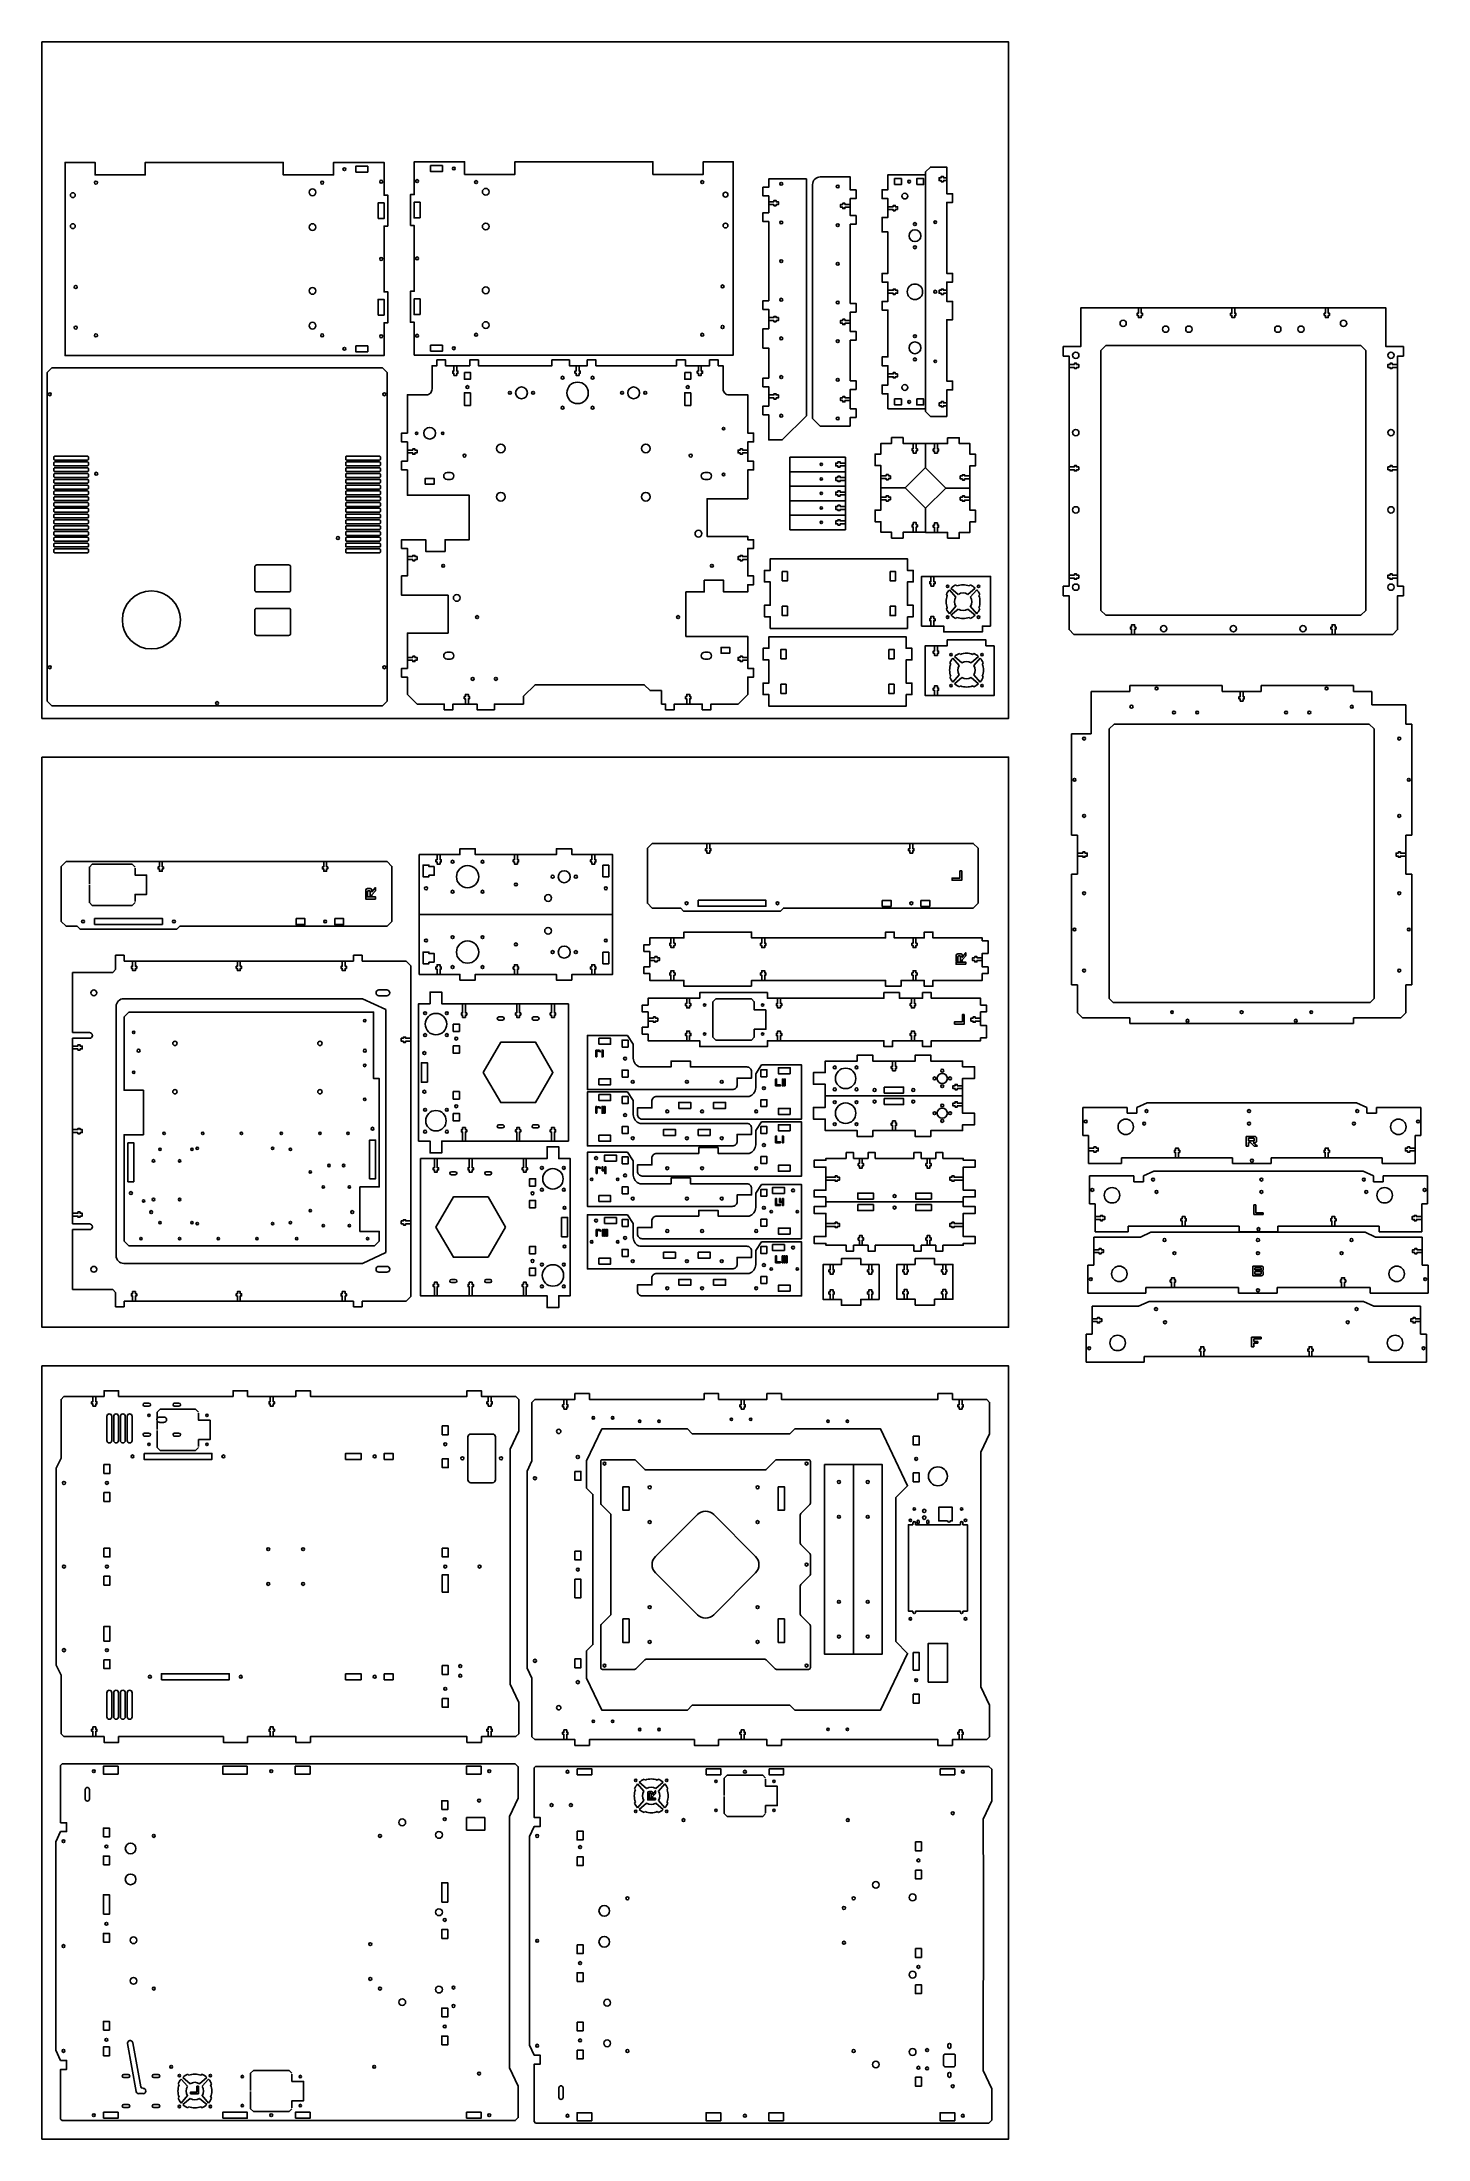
# Model space of a CAD drawing. Extents: x 0 to 1434, y 0 to 2170.
import ezdxf

# ---------------------------------------------------------------- set-up
doc = ezdxf.new("R2010")
doc.units = 0
doc.header["$MEASUREMENT"] = 0
doc.layers.get('0').update_dxf_attribs({"linetype": 'CONTINUOUS'})

msp = doc.modelspace()

# ---------------------------------------------------------------- linework, layer by layer
at = {"color": 1, "linetype": 'Continuous', "lineweight": 25}
for p, q in [((1100.5, 1855.8), (1095.5, 1850.8)), ((1095.5, 1850.8), (1095.5, 1581.8)), ((1364.5, 1855.8), (1100.5, 1855.8)), ((1369.5, 1850.8), (1364.5, 1855.8)), ((1369.5, 1581.8), (1369.5, 1850.8)), ((1095.5, 1581.8), (1100.5, 1576.8)), ((1100.5, 1576.8), (1364.5, 1576.8)), ((1364.5, 1576.8), (1369.5, 1581.8)), ((1109.1, 1464.1), (1104.1, 1459.1)), ((1104.1, 1459.1), (1104.1, 1180.1)), ((1373.1, 1464.1), (1109.1, 1464.1)), ((1378.1, 1459.1), (1373.1, 1464.1)), ((1378.1, 1180.1), (1378.1, 1459.1)), ((1417, 1463.9), (1417, 1349.2)), ((1065.2, 1453.9), (1065.2, 1349.2)), ((1108.1, 1176.1), (1104.1, 1180.1)), ((1374.1, 1176.1), (1108.1, 1176.1)), ((1378.1, 1180.1), (1374.1, 1176.1)), ((1125.3, 1154.2), (1356.9, 1154.2)), ((1122.7, 1067.4), (1076.8, 1067.4)), ((1076.8, 1067.4), (1076.8, 1038.4)), ((1122.7, 1067.4), (1122.7, 1061.4)), ((1132.7, 1067.4), (1143.4, 1072.4)), ((1132.7, 1061.4), (1132.7, 1067.4)), ((1143.4, 1072.4), (1359.9, 1072.4)), ((1370.7, 1067.4), (1359.9, 1072.4)), ((1370.7, 1067.4), (1370.7, 1061.4)), ((1380.7, 1067.4), (1426.6, 1067.4)), ((1380.7, 1061.4), (1380.7, 1067.4)), ((1426.6, 1067.4), (1426.6, 1038.4)), ((1122.7, 1061.4), (1132.7, 1061.4)), ((1370.7, 1061.4), (1380.7, 1061.4)), ((1245.8, 1037.4), (1254.1, 1037.4)), ((1245.8, 1027.4), (1245.8, 1037.4)), ((1248.1, 1027.4), (1245.8, 1027.4)), ((1248.1, 1035.6), (1248.1, 1032.9)), ((1253.2, 1035.6), (1248.1, 1035.6)), ((1248.1, 1032.9), (1253.2, 1032.9)), ((1250.3, 1031.1), (1248.1, 1031.1)), ((1248.1, 1031.1), (1248.1, 1027.4)), ((1254.2, 1027.4), (1250.3, 1031.1)), ((1252.9, 1031.1), (1257.5, 1027.4)), ((1254.1, 1031.1), (1252.9, 1031.1)), ((1254.2, 1033.7), (1254.2, 1034.8)), ((1257.5, 1027.4), (1254.2, 1027.4)), ((1256.5, 1035.4), (1256.5, 1033.1)), ((1082.8, 1009.4), (1116.8, 1009.4)), ((1139.5, 996.6), (1150.3, 1001.6)), ((1366.8, 1001.6), (1150.3, 1001.6)), ((1377.5, 996.6), (1366.8, 1001.6)), ((1129.5, 996.6), (1083.6, 996.6)), ((1083.6, 996.6), (1083.6, 967.6)), ((1129.5, 990.6), (1129.5, 996.6)), ((1139.5, 990.6), (1129.5, 990.6)), ((1139.5, 996.6), (1139.5, 990.6)), ((1377.5, 990.6), (1377.5, 996.6)), ((1387.5, 990.6), (1377.5, 990.6)), ((1387.5, 996.6), (1387.5, 990.6)), ((1387.5, 996.6), (1433.4, 996.6)), ((1433.4, 996.6), (1433.4, 967.6)), ((1253.6, 966.6), (1255.9, 966.6)), ((1253.6, 956.6), (1253.6, 966.6)), ((1263.4, 956.6), (1253.6, 956.6)), ((1255.9, 966.6), (1255.9, 958.5)), ((1255.9, 958.5), (1263.4, 958.5)), ((1263.4, 958.5), (1263.4, 956.6)), ((1136.3, 933.3), (1088.1, 933.3)), ((1147, 938.3), (1136.3, 933.3)), ((1369, 938.3), (1147, 938.3)), ((1379.7, 933.3), (1369, 938.3)), ((1427.9, 933.3), (1379.7, 933.3)), ((1427.4, 938.6), (1383.4, 938.6)), ((1082.1, 904.3), (1082.1, 875.3)), ((1252.6, 903.3), (1261.2, 903.3)), ((1252.6, 893.3), (1252.6, 903.3)), ((1260.6, 893.3), (1252.6, 893.3)), ((1254.9, 901.5), (1254.9, 899.3)), ((1260.2, 901.5), (1254.9, 901.5)), ((1254.9, 899.3), (1260.2, 899.3)), ((1254.9, 897.6), (1254.9, 895.1)), ((1260.2, 897.6), (1254.9, 897.6)), ((1254.9, 895.1), (1260.2, 895.1)), ((1261.3, 900), (1261.3, 900.8)), ((1261.3, 895.9), (1261.3, 896.7)), ((1263.5, 901.2), (1263.5, 900.1)), ((1263.5, 896.5), (1263.5, 895.2)), ((1433.9, 904.3), (1433.9, 875.3)), ((1142.1, 875.3), (1082.1, 875.3)), ((1134.5, 861.8), (1086.4, 861.8)), ((1145.3, 866.8), (1134.5, 861.8)), ((1145.3, 866.8), (1367.3, 866.8)), ((1378, 861.8), (1367.3, 866.8)), ((1426.2, 861.8), (1378, 861.8)), ((1080.4, 832.8), (1080.4, 803.8)), ((1251.3, 829.8), (1261.3, 829.8)), ((1251.3, 819.8), (1251.3, 829.8)), ((1253.6, 828), (1253.6, 825.3)), ((1261.3, 828), (1253.6, 828)), ((1253.6, 825.3), (1257.7, 825.3)), ((1257.7, 825.3), (1257.7, 823.5)), ((1261.3, 829.8), (1261.3, 828)), ((1432.2, 832.8), (1432.2, 803.8)), ((1140.4, 803.8), (1080.4, 803.8)), ((1253.6, 819.8), (1251.3, 819.8)), ((1257.7, 823.5), (1253.6, 823.5)), ((1253.6, 823.5), (1253.6, 819.8))]:
    msp.add_line(p, q, dxfattribs=at)
for p, q in [((945.5, 1608.1), (946.5, 1607.1)), ((960.3, 1608.1), (959.2, 1607.1)), ((935.6, 1598.2), (936.5, 1597.1)), ((935.6, 1583.4), (936.5, 1584.5)), ((938.7, 1603.2), (945.3, 1595.6)), ((945.3, 1586), (938.7, 1578.4)), ((948, 1598.4), (940.4, 1604.9)), ((965.3, 1604.9), (957.7, 1598.4)), ((960.4, 1595.6), (967, 1603.2)), ((967, 1578.4), (960.4, 1586)), ((970.1, 1598.2), (969.2, 1597.1)), ((970.1, 1583.4), (969.2, 1584.5)), ((940.4, 1576.7), (948, 1583.2)), ((945.5, 1573.5), (946.5, 1574.5)), ((957.7, 1583.2), (965.3, 1576.7)), ((960.3, 1573.5), (959.2, 1574.5)), ((939.2, 1527.4), (940.2, 1526.3)), ((948.9, 1524.8), (942.4, 1532.4)), ((944.1, 1534.1), (951.7, 1527.6)), ((949.1, 1537.3), (950.2, 1536.3)), ((961.4, 1527.6), (969, 1534.1)), ((963.9, 1537.3), (962.8, 1536.3)), ((970.6, 1532.4), (964.1, 1524.8)), ((973.8, 1527.4), (972.9, 1526.3)), ((939.2, 1512.6), (940.2, 1513.7)), ((942.4, 1507.6), (948.9, 1515.2)), ((951.7, 1512.4), (944.1, 1505.9)), ((949.1, 1502.7), (950.2, 1503.7)), ((968.9, 1505.9), (961.4, 1512.4)), ((963.9, 1502.7), (962.8, 1503.7)), ((964.1, 1515.2), (970.6, 1507.6)), ((973.8, 1512.6), (972.9, 1513.7)), ((355.7, 1168.9), (331.7, 1180)), ((573, 1119.8), (573, 1126.8)), ((573, 1126.8), (574, 1126.8)), ((574, 1119.8), (573, 1119.8)), ((574, 1126.2), (574, 1126.8)), ((574, 1125), (574, 1119.8)), ((577.2, 1124.9), (578, 1125.5)), ((573, 1061.5), (573, 1068.5)), ((573, 1068.5), (574, 1068.5)), ((574, 1067.8), (574, 1068.5)), ((574, 1066.6), (574, 1061.5)), ((577.2, 1066.5), (578, 1067.1)), ((574, 1061.5), (573, 1061.5)), ((573.2, 999), (573.2, 1006)), ((573.2, 1006), (574.2, 1006)), ((574.2, 999), (573.2, 999)), ((574.2, 1005.3), (574.2, 1006)), ((574.2, 1004.1), (574.2, 999)), ((577.4, 1004), (578.2, 1004.6)), ((573.4, 934.3), (573.4, 941.3)), ((573.4, 941.3), (574.4, 941.3)), ((574.4, 934.3), (573.4, 934.3)), ((574.4, 940.6), (574.4, 941.3)), ((574.4, 939.4), (574.4, 934.3)), ((577.6, 939.3), (578.4, 939.9)), ((355.7, 917.2), (331.7, 906)), ((901.1, 637.7), (901.1, 635.7)), ((903.6, 637.7), (903.6, 635.7)), ((950.1, 637.7), (950.1, 635.7)), ((952.6, 637.7), (952.6, 635.7)), ((901.1, 545), (901.1, 546.3)), ((903.6, 545), (903.6, 546.3)), ((950.1, 545), (950.1, 546.3)), ((952.6, 545), (952.6, 546.3))]:
    msp.add_line(p, q)
at = {"color": 1}
for p, q in [((1125.3, 1497.9), (1085.3, 1497.9)), ((1085.3, 1497.9), (1085.3, 1453.9)), ((1125.3, 1497.9), (1125.3, 1504)), ((1125.3, 1504), (1221, 1504)), ((1221, 1504), (1221, 1497.9)), ((1221, 1497.9), (1261.2, 1497.9)), ((1261.2, 1497.9), (1261.2, 1504)), ((1261.2, 1504), (1356.9, 1504)), ((1356.9, 1504), (1356.9, 1497.9)), ((1356.9, 1497.9), (1375.9, 1497.9)), ((1375.9, 1483.9), (1375.9, 1497.9)), ((1410.9, 1483.9), (1375.9, 1483.9)), ((1410.9, 1463.9), (1410.9, 1483.9)), ((1417, 1463.9), (1410.9, 1463.9)), ((1085.3, 1453.9), (1065.2, 1453.9)), ((1065.2, 1349.2), (1071.3, 1349.2)), ((1071.3, 1349.2), (1071.3, 1309)), ((1417, 1349.2), (1410.9, 1349.2)), ((1410.9, 1349.2), (1410.9, 1309)), ((1071.3, 1309), (1065.2, 1309)), ((1065.2, 1309), (1065.2, 1194.3)), ((1410.9, 1309), (1417, 1309)), ((1417, 1309), (1417, 1194.3)), ((1065.2, 1194.3), (1071.3, 1194.3)), ((1071.3, 1194.3), (1071.3, 1165.3)), ((1417, 1194.3), (1410.9, 1194.3)), ((1410.9, 1194.3), (1410.9, 1165.3)), ((1076.3, 1160.3), (1071.3, 1165.3)), ((1076.3, 1160.3), (1125.3, 1160.3)), ((1125.3, 1160.3), (1125.3, 1154.2)), ((1405.9, 1160.3), (1356.9, 1160.3)), ((1356.9, 1160.3), (1356.9, 1154.2)), ((1405.9, 1160.3), (1410.9, 1165.3)), ((1076.8, 1038.4), (1082.8, 1038.4)), ((1082.8, 1038.4), (1082.8, 1009.4)), ((1426.6, 1038.4), (1420.6, 1038.4)), ((1420.6, 1038.4), (1420.6, 1009.4)), ((1116.8, 1009.4), (1116.8, 1015.4)), ((1116.8, 1015.4), (1231.7, 1015.4)), ((1231.7, 1009.4), (1231.7, 1015.4)), ((1231.7, 1009.4), (1271.7, 1009.4)), ((1271.7, 1009.4), (1271.7, 1015.4)), ((1271.7, 1015.4), (1386.6, 1015.4)), ((1386.6, 1015.4), (1386.6, 1009.4)), ((1386.6, 1009.4), (1420.6, 1009.4)), ((1083.6, 967.6), (1089.6, 967.6)), ((1089.6, 967.6), (1089.6, 938.6)), ((1433.4, 967.6), (1427.4, 967.6)), ((1427.4, 967.6), (1427.4, 938.6)), ((1088.1, 904.3), (1088.1, 933.3)), ((1123.6, 938.6), (1089.6, 938.6)), ((1123.6, 944.6), (1123.6, 938.6)), ((1238.5, 944.6), (1123.6, 944.6)), ((1238.5, 938.6), (1238.5, 944.6)), ((1278.5, 938.6), (1238.5, 938.6)), ((1383.4, 944.6), (1278.5, 944.6)), ((1278.5, 938.6), (1278.5, 944.6)), ((1383.4, 944.6), (1383.4, 938.6)), ((1427.9, 904.3), (1427.9, 933.3)), ((1082.1, 904.3), (1088.1, 904.3)), ((1433.9, 904.3), (1427.9, 904.3)), ((1142.1, 875.3), (1142.1, 881.3)), ((1238, 881.3), (1142.1, 881.3)), ((1238, 875.3), (1238, 881.3)), ((1238, 875.3), (1278, 875.3)), ((1278, 875.3), (1278, 881.3)), ((1278, 881.3), (1373.9, 881.3)), ((1373.9, 875.3), (1373.9, 881.3)), ((1373.9, 875.3), (1433.9, 875.3)), ((1086.4, 832.8), (1086.4, 861.8)), ((1426.2, 832.8), (1426.2, 861.8)), ((1080.4, 832.8), (1086.4, 832.8)), ((1432.2, 832.8), (1426.2, 832.8)), ((1140.4, 803.8), (1140.4, 809.8)), ((1140.4, 809.8), (1372.2, 809.8)), ((1372.2, 803.8), (1372.2, 809.8)), ((1372.2, 803.8), (1432.2, 803.8)), ((83.7, 750.4), (83.7, 750.4)), ((126.2, 747.1), (121.7, 747.1)), ((121.7, 741.6), (126.2, 741.6)), ((69.7, 720.4), (69.7, 720.4)), ((76.7, 720.4), (76.7, 720.4)), ((83.7, 720.4), (83.7, 720.4)), ((90.7, 720.4), (90.7, 720.4)), ((69.7, 464.4), (69.7, 464.4)), ((76.7, 464.4), (76.7, 464.4)), ((83.7, 464.4), (83.7, 464.4)), ((90.7, 464.4), (90.7, 464.4)), ((83.7, 434.4), (83.7, 434.4)), ((509.2, 384.1), (510.7, 385.6)), ((617.9, 369.2), (625.4, 362.7)), ((622.9, 372.4), (624, 371.4)), ((635.1, 362.7), (642.7, 369.2)), ((637.7, 372.4), (636.6, 371.4)), ((613, 362.5), (613.9, 361.4)), ((613, 347.7), (613.9, 348.8)), ((622.7, 359.9), (616.2, 367.5)), ((616.2, 342.7), (622.7, 350.3)), ((625.4, 347.5), (617.8, 341)), ((642.7, 341), (635.1, 347.5)), ((644.4, 367.5), (637.9, 359.9)), ((637.9, 350.3), (644.4, 342.7)), ((647.6, 362.5), (646.6, 361.4)), ((647.6, 347.7), (646.6, 348.8)), ((622.9, 337.8), (624, 338.8)), ((637.7, 337.8), (636.6, 338.8)), ((97.5, 49.3), (88.6, 98.8)), ((102.2, 54.1), (94, 99.7)), ((150.8, 67), (151.9, 66.1)), ((165.6, 67), (164.5, 66.1)), ((100.2, 47), (104.7, 47)), ((104.7, 52.5), (104.2, 52.5)), ((141, 57.1), (141.9, 56)), ((141, 42.3), (141.9, 43.4)), ((144.1, 62.1), (150.6, 54.6)), ((150.6, 44.9), (144.1, 37.3)), ((153.4, 57.3), (145.8, 63.8)), ((170.7, 63.8), (163.1, 57.3)), ((165.8, 54.6), (172.4, 62.1)), ((172.4, 37.3), (165.8, 44.9)), ((175.5, 57.1), (174.6, 56)), ((175.5, 42.3), (174.6, 43.4)), ((145.8, 35.6), (153.4, 42.1)), ((150.8, 32.4), (151.9, 33.4)), ((163.1, 42.1), (170.7, 35.6)), ((165.6, 32.4), (164.5, 33.4)), ((509.2, 18.1), (510.7, 16.6))]:
    msp.add_line(p, q, dxfattribs=at)
at = {"linetype": 'Continuous'}
for p, q in [((580.2, 1306.1), (580.2, 1318.3)), ((580.2, 1318.3), (586.4, 1318.3)), ((586.4, 1306.1), (580.2, 1306.1)), ((586.4, 1318.3), (586.4, 1306.1)), ((85.2, 1225), (76.2, 1225)), ((76.2, 1225), (76.2, 1210.1)), ((85.2, 1219), (85.2, 1225)), ((322.2, 1219), (85.2, 1219)), ((331.2, 1225), (322.2, 1225)), ((322.2, 1225), (322.2, 1219)), ((331.2, 1219), (331.2, 1225)), ((376.7, 1219), (331.2, 1219)), ((381.7, 1214), (376.7, 1219)), ((586.4, 1228.3), (580.2, 1228.3)), ((580.2, 1228.3), (580.2, 1216.1)), ((580.2, 1216.1), (586.4, 1216.1)), ((586.4, 1216.1), (586.4, 1228.3)), ((73.2, 1207), (31.7, 1207)), ((31.7, 1207), (31.7, 1145)), ((76.2, 1210.1), (73.2, 1207)), ((381.7, 872), (381.7, 1214)), ((76.7, 1172), (76.7, 914)), ((331.7, 1180), (84.7, 1180)), ((355.7, 917.2), (355.7, 1168.9)), ((31.7, 1145), (49.2, 1145)), ((49.2, 1139), (31.7, 1139)), ((31.7, 1139), (31.7, 947)), ((31.7, 947), (49.2, 947)), ((49.2, 941), (31.7, 941)), ((31.7, 879), (31.7, 941)), ((84.7, 906), (331.7, 906)), ((73.2, 879), (31.7, 879)), ((76.2, 876), (73.2, 879)), ((76.2, 861), (76.2, 876)), ((376.7, 867), (381.7, 872)), ((76.2, 861), (85.2, 861)), ((85.2, 861), (85.2, 867)), ((85.2, 867), (322.2, 867)), ((322.2, 867), (322.2, 861)), ((322.2, 861), (331.2, 861)), ((331.2, 861), (331.2, 867)), ((331.2, 867), (376.7, 867))]:
    msp.add_line(p, q, dxfattribs=at)
at = {"color": 1}
for points in [[(0, 2170), (1000, 2170), (1000, 1470), (0, 1470)], [(790.8, 2028.2), (790.8, 1783.2), (765.8, 1758.2), (751.8, 1758.2), (751.8, 1784.2), (745.8, 1784.2), (745.8, 1793.2), (751.8, 1793.2), (751.8, 1813.2), (745.8, 1813.2), (745.8, 1822.2), (751.8, 1822.2), (751.8, 1853.2), (745.8, 1853.2), (745.8, 1873.2), (751.8, 1873.2), (751.8, 1893.2), (745.8, 1893.2), (745.8, 1902.2), (751.8, 1902.2), (751.8, 1984.2), (745.8, 1984.2), (745.8, 1993.2), (751.8, 1993.2), (751.8, 2010.7), (745.8, 2010.7), (745.8, 2019.7), (751.8, 2019.7), (751.8, 2028.2)], [(0, 1430), (1000, 1430), (1000, 840), (0, 840)], [(660.8, 1273.7), (631.4, 1273.7), (626.4, 1278.7), (626.4, 1335.7), (631.4, 1340.7), (963.4, 1340.7), (968.4, 1335.7), (968.4, 1278.7), (963.4, 1273.7), (767, 1273.7), (764, 1270.7), (663.8, 1270.7)], [(139.6, 1251.9), (39.4, 1251.9), (36.4, 1254.9), (25, 1254.9), (20, 1259.9), (20, 1316.9), (25, 1321.9), (357, 1321.9), (362, 1316.9), (362, 1259.9), (357, 1254.9), (142.6, 1254.9)], [(951.6, 1312.3), (951.6, 1302.5), (941.6, 1302.5), (941.6, 1304.8), (949.7, 1304.8), (949.7, 1312.3)], [(345, 1283.1), (335, 1283.1), (335, 1285.4), (345, 1285.4)], [(678.8, 1281.8), (678.8, 1275.6), (749, 1275.6), (749, 1281.8)], [(869.3, 1281.7), (869.3, 1275.5), (878.4, 1275.5), (878.4, 1281.7), (869.3, 1281.7)], [(909.3, 1281.7), (909.3, 1275.5), (918.4, 1275.5), (918.4, 1281.7), (909.3, 1281.7)], [(54.4, 1263), (54.4, 1256.8), (124.6, 1256.8), (124.6, 1263)], [(262.9, 1262.9), (262.9, 1256.7), (272, 1256.7), (272, 1262.9), (262.9, 1262.9)], [(302.9, 1262.9), (302.9, 1256.7), (312, 1256.7), (312, 1262.9), (302.9, 1262.9)], [(750.5, 1186.4), (680.5, 1186.4), (680.5, 1180.4), (627, 1180.4), (627, 1173.4), (621, 1173.4), (621, 1166.4), (627, 1166.4), (627, 1150.4), (621, 1150.4), (621, 1143.4), (627, 1143.4), (627, 1136.4), (680.5, 1136.4), (680.5, 1130.4), (750.5, 1130.4), (750.5, 1136.4), (871, 1136.4), (871, 1130.4), (880, 1130.4), (880, 1136.4), (911, 1136.4), (911, 1130.4), (920, 1130.4), (920, 1136.4), (971, 1136.4), (971, 1139.4), (977, 1139.4), (977, 1152.4), (971, 1152.4), (971, 1166.4), (977, 1166.4), (977, 1173.4), (971, 1173.4), (971, 1180.4), (920, 1180.4), (920, 1186.4), (911, 1186.4), (911, 1180.4), (887, 1180.4), (887, 1186.4), (871, 1186.4), (871, 1180.4), (750.5, 1180.4)], [(748.9, 1168.4), (748.9, 1148.4), (736.9, 1148.4), (736.9, 1140.1), (733.9, 1137.1), (697.2, 1137.1), (694.2, 1140.1), (694.2, 1176.8), (697.2, 1179.8), (733.9, 1179.8), (736.9, 1176.8), (736.9, 1168.4)], [(954.2, 1163.6), (954.2, 1153.8), (944.2, 1153.8), (944.2, 1156.1), (952.3, 1156.1), (952.3, 1163.6)], [(0, 800), (1000, 800), (1000, 0), (0, 0)], [(22.8, 416.4), (64.2, 416.4), (64.2, 410.4), (79.2, 410.4), (79.2, 416.4), (187.7, 416.4), (187.7, 410.4), (212.7, 410.4), (212.7, 416.4), (262.7, 416.4), (262.7, 410.4), (277.7, 410.4), (277.7, 416.4), (439.7, 416.4), (439.7, 410.4), (454.7, 410.4), (454.7, 416.4), (490.2, 416.4), (493.2, 419.4), (493.2, 451.9), (484.2, 470.8), (484.2, 713.9), (493.2, 732.9), (493.2, 765.4), (490.2, 768.4), (454.7, 768.4), (454.7, 774.4), (439.7, 774.4), (439.7, 768.4), (277.7, 768.4), (277.7, 774.4), (262.7, 774.4), (262.7, 768.4), (212.7, 768.4), (212.7, 774.4), (197.7, 774.4), (197.7, 768.4), (79.2, 768.4), (79.2, 774.4), (64.2, 774.4), (64.2, 768.4), (22.8, 768.4), (19.8, 765.4), (19.8, 704.7), (14.8, 694.2), (14.8, 490.5), (19.8, 479.9), (19.8, 419.4)], [(414.1, 737.9), (420.3, 737.9), (420.3, 728.8), (414.1, 728.8), (414.1, 737.9)], [(64.1, 688.8), (70.3, 688.8), (70.3, 697.9), (64.1, 697.9), (64.1, 688.8)], [(105.6, 709.5), (105.6, 703.3), (175.8, 703.3), (175.8, 709.5)], [(314.1, 703.3), (314.1, 709.5), (330.2, 709.5), (330.2, 703.3), (314.1, 703.3)], [(354.1, 703.3), (354.1, 709.5), (363.2, 709.5), (363.2, 703.3), (354.1, 703.3)], [(414.1, 703.9), (420.3, 703.9), (420.3, 694.8), (414.1, 694.8), (414.1, 703.9)], [(64.1, 668.9), (70.3, 668.9), (70.3, 659.8), (64.1, 659.8), (64.1, 668.9)], [(64.1, 611.4), (70.3, 611.4), (70.3, 602.3), (64.1, 602.3), (64.1, 611.4)], [(414.1, 611.4), (420.3, 611.4), (420.3, 602.3), (414.1, 602.3), (414.1, 611.4)], [(64.1, 582.4), (70.3, 582.4), (70.3, 573.3), (64.1, 573.3), (64.1, 582.4)], [(414.1, 565.8), (414.1, 583.9), (420.3, 583.9), (420.3, 565.8)], [(64.1, 515.3), (64.1, 530.4), (70.3, 530.4), (70.3, 515.3)], [(64.1, 495.9), (70.3, 495.9), (70.3, 486.8), (64.1, 486.8), (64.1, 495.9)], [(123.6, 475.3), (123.6, 481.5), (193.8, 481.5), (193.8, 475.3)], [(314.1, 481.5), (314.1, 475.3), (330.2, 475.3), (330.2, 481.5), (314.1, 481.5)], [(354.1, 481.5), (354.1, 475.3), (363.2, 475.3), (363.2, 481.5), (354.1, 481.5)], [(414.1, 489.9), (420.3, 489.9), (420.3, 480.8), (414.1, 480.8), (414.1, 489.9)], [(414.1, 455.9), (420.3, 455.9), (420.3, 446.8), (414.1, 446.8), (414.1, 455.9)], [(20.8, 388.2), (65.5, 388.2), (489.7, 388.2), (492.7, 385.2), (492.7, 352.7), (483.7, 333.7), (483.7, 73.7), (492.7, 54.7), (492.7, 22.2), (489.7, 19.2), (20.8, 19.2), (19.3, 20.7), (19.3, 72.1), (25.5, 72.1), (25.5, 81.3), (19.3, 81.3), (14.3, 91.9), (14.3, 307.5), (19.3, 318.1), (25.5, 318.1), (25.5, 327.3), (19.3, 327.3), (19.3, 386.7)], [(78.8, 385.8), (63.6, 385.8), (63.6, 377.6), (78.8, 377.6)], [(212.3, 385.8), (187.1, 385.8), (187.1, 377.6), (212.3, 377.6)], [(277.3, 385.8), (262.1, 385.8), (262.1, 377.6), (277.3, 377.6)], [(454.3, 385.8), (439.1, 385.8), (439.1, 377.6), (454.3, 377.6)], [(509.2, 384.1), (509.2, 384.1)], [(553.7, 383.2), (568.8, 383.2), (568.8, 377), (553.7, 377)], [(687.2, 383.2), (702.3, 383.2), (702.3, 377), (687.2, 377)], [(752.2, 383.2), (767.3, 383.2), (767.3, 377), (752.2, 377)], [(929.2, 383.2), (944.3, 383.2), (944.3, 377), (929.2, 377)], [(413.6, 340.9), (419.8, 340.9), (419.8, 350), (413.6, 350), (413.6, 340.9)], [(634.7, 350.9), (626.7, 350.9), (626.7, 352.8), (634.7, 352.8)], [(458.3, 332.7), (458.3, 319.7), (439.3, 319.7), (439.3, 332.7)], [(63.6, 312.7), (69.8, 312.7), (69.8, 321.8), (63.6, 321.8), (63.6, 312.7)], [(553.6, 318.6), (559.8, 318.6), (559.8, 309.5), (553.6, 309.5), (553.6, 318.6)], [(903.6, 307.4), (909.8, 307.4), (909.8, 298.3), (903.6, 298.3), (903.6, 307.4)], [(63.6, 283.7), (69.8, 283.7), (69.8, 292.8), (63.6, 292.8), (63.6, 283.7)], [(553.6, 292.1), (559.8, 292.1), (559.8, 283), (553.6, 283), (553.6, 292.1)], [(413.6, 245.2), (419.8, 245.2), (419.8, 265.3), (413.6, 265.3)], [(903.6, 278.4), (909.8, 278.4), (909.8, 269.3), (903.6, 269.3), (903.6, 278.4)], [(63.6, 232.7), (69.8, 232.7), (69.8, 252.8), (63.6, 252.8)], [(63.6, 203.7), (69.8, 203.7), (69.8, 212.8), (63.6, 212.8), (63.6, 203.7)], [(413.6, 207.7), (419.8, 207.7), (419.8, 216.8), (413.6, 216.8), (413.6, 207.7)], [(553.6, 201.1), (559.8, 201.1), (559.8, 192), (553.6, 192), (553.6, 201.1)], [(903.6, 197.1), (909.8, 197.1), (909.8, 188), (903.6, 188), (903.6, 197.1)], [(553.6, 163), (559.8, 163), (559.8, 172.1), (553.6, 172.1), (553.6, 163)], [(903.6, 159.6), (909.8, 159.6), (909.8, 150.5), (903.6, 150.5), (903.6, 159.6)], [(413.6, 126.4), (419.8, 126.4), (419.8, 135.5), (413.6, 135.5), (413.6, 126.4)], [(63.6, 112.7), (69.8, 112.7), (69.8, 121.8), (63.6, 121.8), (63.6, 112.7)], [(553.6, 121.1), (559.8, 121.1), (559.8, 112), (553.6, 112), (553.6, 121.1)], [(63.6, 86.2), (69.8, 86.2), (69.8, 95.3), (63.6, 95.3), (63.6, 86.2)], [(413.6, 97.4), (419.8, 97.4), (419.8, 106.5), (413.6, 106.5), (413.6, 97.4)], [(553.6, 92.1), (559.8, 92.1), (559.8, 83), (553.6, 83), (553.6, 92.1)], [(161.8, 54.6), (161.8, 46.8), (153.8, 46.8), (153.8, 48.6), (160.3, 48.6), (160.3, 54.6)], [(903.6, 63.9), (909.8, 63.9), (909.8, 54.8), (903.6, 54.8), (903.6, 63.9)], [(63.7, 21.6), (78.8, 21.6), (78.8, 27.8), (63.7, 27.8)], [(187.1, 21.6), (212.3, 21.6), (212.3, 27.8), (187.1, 27.8)], [(262.2, 21.6), (277.3, 21.6), (277.3, 27.8), (262.2, 27.8)], [(439.2, 21.6), (454.3, 21.6), (454.3, 27.8), (439.2, 27.8)], [(568.8, 19), (553.6, 19), (553.6, 27.2), (568.8, 27.2)], [(702.3, 19), (687.1, 19), (687.1, 27.2), (702.3, 27.2)], [(767.3, 19), (752.1, 19), (752.1, 27.2), (767.3, 27.2)], [(944.3, 19), (929.1, 19), (929.1, 27.2), (944.3, 27.2)]]:
    msp.add_lwpolyline(points, close=True, dxfattribs=at)
for points in [[(357.9, 1979.4), (353.9, 1979.4), (353.9, 1911.4), (357.9, 1911.4), (357.9, 1879.4), (353.9, 1879.4), (353.9, 1845.4), (23.9, 1845.4), (23.9, 2045.4), (54.9, 2045.4), (54.9, 2032.4), (106.9, 2032.4), (106.9, 2045.4), (249.7, 2045.4), (249.7, 2032.4), (301.7, 2032.4), (301.7, 2045.4), (353.9, 2045.4), (353.9, 2011.4), (357.9, 2011.4)], [(381.1, 1980), (385.1, 1980), (385.1, 1912), (381.1, 1912), (381.1, 1880), (385.1, 1880), (385.1, 1846), (715.1, 1846), (715.1, 2046), (684.1, 2046), (684.1, 2033), (632.1, 2033), (632.1, 2046), (489.3, 2046), (489.3, 2033), (437.3, 2033), (437.3, 2046), (385.1, 2046), (385.1, 2012), (381.1, 2012)], [(914.1, 1787.5), (914.1, 2035.5), (919.1, 2040.5), (936.1, 2040.5), (936.1, 2013), (942.1, 2013), (942.1, 2004), (936.1, 2004), (936.1, 1930.5), (942.1, 1930.5), (942.1, 1921.5), (936.1, 1921.5), (936.1, 1901.5), (942.1, 1901.5), (942.1, 1882.5), (936.1, 1882.5), (936.1, 1819), (942.1, 1819), (942.1, 1810), (936.1, 1810), (936.1, 1782.5), (919.1, 1782.5)], [(914.1, 2032.5), (875.1, 2032.5), (875.1, 2017), (869.1, 2017), (869.1, 2008), (875.1, 2008), (875.1, 1988.5), (869.1, 1988.5), (869.1, 1973.5), (875.1, 1973.5), (875.1, 1930.5), (869.1, 1930.5), (869.1, 1921.5), (875.1, 1921.5), (875.1, 1901.5), (869.1, 1901.5), (869.1, 1892.5), (875.1, 1892.5), (875.1, 1844), (869.1, 1844), (869.1, 1835), (875.1, 1835), (875.1, 1815), (869.1, 1815), (869.1, 1806), (875.1, 1806), (875.1, 1790.5), (914.1, 1790.5)], [(882, 2022.4), (882, 2028.6), (889.1, 2028.6), (889.1, 2022.4)], [(905, 2022.4), (905, 2028.6), (912.1, 2028.6), (912.1, 2022.4)], [(885.1, 1996.5), (885.1, 1999.5), (882.8, 1999.5), (882.8, 2000.8), (880.6, 2000.8), (880.6, 1999.5), (875.1, 1999.5), (875.1, 1996.5), (880.6, 1996.5), (880.6, 1995.3), (882.8, 1995.3), (882.8, 1996.5)], [(437, 1828), (443.2, 1828), (443.2, 1820.9), (437, 1820.9)], [(665, 1828), (671.2, 1828), (671.2, 1820.9), (665, 1820.9)], [(885.1, 1826.5), (882.8, 1826.5), (882.8, 1827.8), (880.6, 1827.8), (880.6, 1826.5), (875.1, 1826.5), (875.1, 1823.5), (880.6, 1823.5), (880.6, 1822.3), (882.8, 1822.3), (882.8, 1823.5), (885.1, 1823.5)], [(443.2, 1807), (437, 1807), (437, 1793.9), (443.2, 1793.9)], [(671.2, 1807), (665, 1807), (665, 1793.9), (671.2, 1793.9)], [(882, 1800.6), (882, 1794.4), (889.1, 1794.4), (889.1, 1800.6)], [(905, 1800.6), (905, 1794.4), (912.1, 1794.4), (912.1, 1800.6)], [(890.9, 1760.6), (890.9, 1754.6), (913.9, 1754.6), (913.9, 1729.6), (892.9, 1708.6), (867.9, 1708.6), (867.9, 1731.6), (861.9, 1731.6), (861.9, 1743.6), (867.9, 1743.6), (867.9, 1754.6), (878.9, 1754.6), (878.9, 1760.6)], [(936.9, 1760.4), (936.9, 1754.4), (913.9, 1754.4), (913.9, 1729.4), (934.9, 1708.4), (959.9, 1708.4), (959.9, 1731.4), (965.9, 1731.4), (965.9, 1743.4), (959.9, 1743.4), (959.9, 1754.4), (948.9, 1754.4), (948.9, 1760.4)], [(773.7, 1740.3), (831.2, 1740.3), (831.2, 1665.3), (773.7, 1665.3)], [(901.4, 1744.6), (904.4, 1744.6), (904.4, 1746.9), (905.6, 1746.9), (905.6, 1749.1), (904.4, 1749.1), (904.4, 1754.6), (901.4, 1754.6), (901.4, 1749.1), (900.1, 1749.1), (900.1, 1746.9), (901.4, 1746.9)], [(926.4, 1744.4), (923.4, 1744.4), (923.4, 1746.7), (922.1, 1746.7), (922.1, 1748.9), (923.4, 1748.9), (923.4, 1754.4), (926.4, 1754.4), (926.4, 1748.9), (927.6, 1748.9), (927.6, 1746.7), (926.4, 1746.7)], [(396.6, 1712.4), (405.6, 1712.4), (405.6, 1718.4), (396.6, 1718.4)], [(877.9, 1721.1), (877.9, 1718.1), (875.6, 1718.1), (875.6, 1716.9), (873.4, 1716.9), (873.4, 1718.1), (867.9, 1718.1), (867.9, 1721.1), (873.4, 1721.1), (873.4, 1722.4), (875.6, 1722.4), (875.6, 1721.1)], [(949.9, 1720.9), (949.9, 1717.9), (952.2, 1717.9), (952.2, 1716.7), (954.4, 1716.7), (954.4, 1717.9), (959.9, 1717.9), (959.9, 1720.9), (954.4, 1720.9), (954.4, 1722.2), (952.2, 1722.2), (952.2, 1720.9)], [(890.9, 1656.6), (890.9, 1662.6), (913.9, 1662.6), (913.9, 1687.6), (892.9, 1708.6), (867.9, 1708.6), (867.9, 1685.6), (861.9, 1685.6), (861.9, 1673.6), (867.9, 1673.6), (867.9, 1662.6), (878.9, 1662.6), (878.9, 1656.6)], [(877.9, 1696.1), (877.9, 1699.1), (875.6, 1699.1), (875.6, 1700.4), (873.4, 1700.4), (873.4, 1699.1), (867.9, 1699.1), (867.9, 1696.1), (873.4, 1696.1), (873.4, 1694.9), (875.6, 1694.9), (875.6, 1696.1)], [(936.9, 1656.4), (936.9, 1662.4), (913.9, 1662.4), (913.9, 1687.4), (934.9, 1708.4), (959.9, 1708.4), (959.9, 1685.4), (965.9, 1685.4), (965.9, 1673.4), (959.9, 1673.4), (959.9, 1662.4), (948.9, 1662.4), (948.9, 1656.4)], [(949.9, 1695.9), (949.9, 1698.9), (952.2, 1698.9), (952.2, 1700.2), (954.4, 1700.2), (954.4, 1698.9), (959.9, 1698.9), (959.9, 1695.9), (954.4, 1695.9), (954.4, 1694.7), (952.2, 1694.7), (952.2, 1695.9)], [(901.4, 1672.6), (904.4, 1672.6), (904.4, 1670.3), (905.6, 1670.3), (905.6, 1668.1), (904.4, 1668.1), (904.4, 1662.6), (901.4, 1662.6), (901.4, 1668.1), (900.1, 1668.1), (900.1, 1670.3), (901.4, 1670.3)], [(926.4, 1672.4), (923.4, 1672.4), (923.4, 1670.1), (922.1, 1670.1), (922.1, 1667.9), (923.4, 1667.9), (923.4, 1662.4), (926.4, 1662.4), (926.4, 1667.9), (927.6, 1667.9), (927.6, 1670.1), (926.4, 1670.1)], [(895.4, 1575.2), (901.4, 1575.2), (901.4, 1587.2), (895.4, 1587.2), (895.4, 1611.2), (901.4, 1611.2), (901.4, 1623.2), (895.4, 1623.2), (895.4, 1635.2), (753.4, 1635.2), (753.4, 1623.2), (747.4, 1623.2), (747.4, 1611.2), (753.4, 1611.2), (753.4, 1587.2), (747.4, 1587.2), (747.4, 1575.2), (753.4, 1575.2), (753.4, 1563.2), (895.4, 1563.2)], [(771.4, 1622), (765.8, 1622), (765.8, 1612.4), (771.4, 1612.4)], [(877.4, 1622), (883, 1622), (883, 1612.4), (877.4, 1612.4)], [(981.4, 1565.5), (972.9, 1565.5), (972.9, 1559.5), (932.9, 1559.5), (932.9, 1565.5), (910, 1565.5), (910, 1617), (981.4, 1617)], [(771.4, 1586), (765.8, 1586), (765.8, 1576.4), (771.4, 1576.4)], [(877.4, 1586), (883, 1586), (883, 1576.4), (877.4, 1576.4)], [(711.6, 1537.4), (711.6, 1543.4), (702.6, 1543.4), (702.6, 1537.4)], [(894, 1494.6), (900, 1494.6), (900, 1506.6), (894, 1506.6), (894, 1530.6), (900, 1530.6), (900, 1542.6), (894, 1542.6), (894, 1554.6), (752, 1554.6), (752, 1542.6), (746, 1542.6), (746, 1530.6), (752, 1530.6), (752, 1506.6), (746, 1506.6), (746, 1494.6), (752, 1494.6), (752, 1482.6), (894, 1482.6)], [(770, 1541.4), (764.4, 1541.4), (764.4, 1531.8), (770, 1531.8)], [(876, 1541.4), (881.6, 1541.4), (881.6, 1531.8), (876, 1531.8)], [(985, 1545.2), (976.5, 1545.2), (976.5, 1551.2), (936.5, 1551.2), (936.5, 1545.2), (913.7, 1545.2), (913.7, 1493.7), (985, 1493.7)], [(770, 1505.4), (764.4, 1505.4), (764.4, 1495.8), (770, 1495.8)], [(876, 1505.4), (881.6, 1505.4), (881.6, 1495.8), (876, 1495.8)], [(734.2, 1192.9), (664.2, 1192.9), (664.2, 1198.9), (628.7, 1198.9), (628.7, 1205.9), (622.7, 1205.9), (622.7, 1212.9), (628.7, 1212.9), (628.7, 1228.9), (622.7, 1228.9), (622.7, 1235.9), (628.7, 1235.9), (628.7, 1242.9), (664.2, 1242.9), (664.2, 1248.9), (734.2, 1248.9), (734.2, 1242.9), (872.7, 1242.9), (872.7, 1248.9), (881.7, 1248.9), (881.7, 1242.9), (912.7, 1242.9), (912.7, 1248.9), (921.7, 1248.9), (921.7, 1242.9), (972.7, 1242.9), (972.7, 1239.9), (978.7, 1239.9), (978.7, 1226.9), (972.7, 1226.9), (972.7, 1212.9), (978.7, 1212.9), (978.7, 1205.9), (972.7, 1205.9), (972.7, 1198.9), (921.7, 1198.9), (921.7, 1192.9), (912.7, 1192.9), (912.7, 1198.9), (888.7, 1198.9), (888.7, 1192.9), (872.7, 1192.9), (872.7, 1198.9), (734.2, 1198.9)], [(955.7, 1215.7), (945.7, 1215.7), (945.7, 1217.9), (955.7, 1217.9)], [(544.6, 1174.7), (413.6, 1174.7), (413.6, 1186.9), (401.6, 1186.9), (401.6, 1174.7), (389.6, 1174.7), (389.6, 1032.7), (401.6, 1032.7), (401.6, 1020.5), (413.6, 1020.5), (413.6, 1032.7), (544.6, 1032.7)], [(425.5, 1153.8), (431.8, 1153.8), (431.8, 1146.1), (425.5, 1146.1)], [(425.5, 1131.3), (431.8, 1131.3), (431.8, 1123.6), (425.5, 1123.6)], [(456.6, 1103.7), (474.6, 1072.5), (510.6, 1072.5), (528.6, 1103.7), (510.6, 1134.9), (474.6, 1134.9)], [(576.1, 1132.9), (576.1, 1139.1), (588.3, 1139.1), (588.3, 1132.9)], [(600.1, 1129.9), (600.1, 1137.1), (606.3, 1137.1), (606.3, 1129.9)], [(580.5, 1119.8), (580.5, 1126.8), (579.5, 1126.8), (579.5, 1119.8)], [(774.1, 1102.3), (774.1, 1108.5), (761.9, 1108.5), (761.9, 1102.3)], [(576.1, 1090.9), (576.1, 1097.1), (588.3, 1097.1), (588.3, 1090.9)], [(600.1, 1098.9), (600.1, 1106.1), (606.3, 1106.1), (606.3, 1098.9)], [(750, 1099.3), (750, 1106.5), (743.8, 1106.5), (743.8, 1099.3)], [(758.9, 1089.8), (763.9, 1089.8), (763.9, 1090.8), (759.9, 1090.8), (759.9, 1096.8), (758.9, 1096.8)], [(767, 1089.8), (767, 1096.8), (766, 1096.8), (766, 1089.8)], [(769, 1089.8), (769, 1096.8), (768, 1096.8), (768, 1089.8)], [(425.5, 1083.8), (431.8, 1083.8), (431.8, 1076.1), (425.5, 1076.1)], [(576.1, 1074.5), (576.1, 1080.7), (588.3, 1080.7), (588.3, 1074.5)], [(580.5, 1061.5), (580.5, 1068.5), (579.5, 1068.5), (579.5, 1061.5)], [(582.5, 1061.5), (582.5, 1068.5), (581.5, 1068.5), (581.5, 1061.5)], [(600.1, 1071.5), (600.1, 1078.7), (606.3, 1078.7), (606.3, 1071.5)], [(658.8, 1066.4), (671.2, 1066.4), (671.2, 1072.6), (658.8, 1072.6)], [(694.8, 1066.4), (707.2, 1066.4), (707.2, 1072.6), (694.8, 1072.6)], [(750, 1068.3), (750, 1075.5), (743.8, 1075.5), (743.8, 1068.3)], [(774.1, 1060.3), (774.1, 1066.5), (761.9, 1066.5), (761.9, 1060.3)], [(425.5, 1061.3), (431.8, 1061.3), (431.8, 1053.6), (425.5, 1053.6)], [(600.1, 1040.5), (600.1, 1047.7), (606.3, 1047.7), (606.3, 1040.5)], [(655.4, 1038.6), (643, 1038.6), (643, 1044.8), (655.4, 1044.8)], [(691.4, 1038.6), (679, 1038.6), (679, 1044.8), (691.4, 1044.8)], [(750, 1040.4), (750, 1047.6), (743.8, 1047.6), (743.8, 1040.4)], [(774.1, 1043.4), (774.1, 1049.6), (761.9, 1049.6), (761.9, 1043.4)], [(95.1, 990.6), (88.9, 990.6), (88.9, 1030.7), (95.1, 1030.7)], [(338.9, 993.6), (345.1, 993.6), (345.1, 1033.7), (338.9, 1033.7)], [(391.6, 1014.6), (522.6, 1014.6), (522.6, 1026.8), (534.6, 1026.8), (534.6, 1014.6), (546.6, 1014.6), (546.6, 872.6), (534.6, 872.6), (534.6, 860.4), (522.6, 860.4), (522.6, 872.6), (391.6, 872.6)], [(576.1, 1032.5), (576.1, 1038.7), (588.3, 1038.7), (588.3, 1032.5)], [(758.9, 1030.9), (763.9, 1030.9), (763.9, 1031.9), (759.9, 1031.9), (759.9, 1037.9), (758.9, 1037.9)], [(767, 1030.9), (767, 1037.9), (766, 1037.9), (766, 1030.9)], [(832.1, 1014.8), (832.1, 1020.8), (839.6, 1020.8), (839.6, 1014.8), (854.6, 1014.8), (854.6, 1020.8), (862.1, 1020.8), (862.1, 1014.8), (902.1, 1014.8), (902.1, 1020.8), (909.6, 1020.8), (909.6, 1014.8), (924.6, 1014.8), (924.6, 1020.8), (932.1, 1020.8), (932.1, 1014.8), (953.1, 1014.8), (953.1, 1012.8), (965.5, 1012.8), (965.5, 1005.8), (953.1, 1005.8), (953.1, 981.8), (965.5, 981.8), (965.5, 974.8), (953.1, 974.8), (953.1, 969.8), (811.1, 969.8), (811.1, 974.8), (798.7, 974.8), (798.7, 981.8), (811.1, 981.8), (811.1, 1005.8), (798.7, 1005.8), (798.7, 1012.8), (811.1, 1012.8), (811.1, 1014.8)], [(579.4, 1002), (582.4, 1002), (582.4, 999), (583.4, 999), (583.4, 1006), (582.4, 1006), (582.4, 1003), (580.4, 1003), (580.4, 1006), (579.4, 1006)], [(582.1, 1012), (582.1, 1018.2), (594.3, 1018.2), (594.3, 1012)], [(600.1, 1009), (600.1, 1016.2), (606.3, 1016.2), (606.3, 1009)], [(750, 1009.4), (750, 1016.6), (743.8, 1016.6), (743.8, 1009.4)], [(774.1, 1001.4), (774.1, 1007.6), (761.9, 1007.6), (761.9, 1001.4)], [(510.7, 986), (504.4, 986), (504.4, 993.7), (510.7, 993.7)], [(600.1, 978), (600.1, 985.2), (606.3, 985.2), (606.3, 978)], [(750, 975.5), (750, 982.7), (743.8, 982.7), (743.8, 975.5)], [(768.1, 978.5), (768.1, 984.7), (755.9, 984.7), (755.9, 978.5)], [(844, 972.7), (860.2, 972.7), (860.2, 978.9), (844, 978.9)], [(920.2, 972.7), (904, 972.7), (904, 978.9), (920.2, 978.9)], [(479.6, 943.6), (461.6, 912.5), (425.6, 912.5), (407.6, 943.6), (425.6, 974.8), (461.6, 974.8)], [(510.7, 963.5), (504.4, 963.5), (504.4, 971.2), (510.7, 971.2)], [(576.1, 970), (576.1, 976.2), (588.3, 976.2), (588.3, 970)], [(758.9, 966.1), (763.9, 966.1), (763.9, 967.1), (759.9, 967.1), (759.9, 973.1), (758.9, 973.1)], [(763, 969.1), (766, 969.1), (766, 966.1), (767, 966.1), (767, 973.1), (766, 973.1), (766, 970.1), (764, 970.1), (764, 973.1), (763, 973.1)], [(932.1, 924.8), (932.1, 918.8), (924.6, 918.8), (924.6, 924.8), (909.6, 924.8), (909.6, 918.8), (902.1, 918.8), (902.1, 924.8), (862.1, 924.8), (862.1, 918.8), (854.6, 918.8), (854.6, 924.8), (839.6, 924.8), (839.6, 918.8), (832.1, 918.8), (832.1, 924.8), (811.1, 924.8), (811.1, 926.8), (798.7, 926.8), (798.7, 933.8), (811.1, 933.8), (811.1, 957.8), (798.7, 957.8), (798.7, 964.8), (811.1, 964.8), (811.1, 969.8), (953.1, 969.8), (953.1, 964.8), (965.5, 964.8), (965.5, 957.8), (953.1, 957.8), (953.1, 933.8), (965.5, 933.8), (965.5, 926.8), (953.1, 926.8), (953.1, 924.8)], [(844, 966.9), (860.2, 966.9), (860.2, 960.7), (844, 960.7)], [(920.2, 966.9), (904, 966.9), (904, 960.7), (920.2, 960.7)], [(580.9, 934.3), (580.9, 941.3), (579.9, 941.3), (579.9, 934.3)], [(582.9, 934.3), (582.9, 941.3), (581.9, 941.3), (581.9, 934.3)], [(582.1, 947.3), (582.1, 953.5), (594.3, 953.5), (594.3, 947.3)], [(584.9, 934.3), (584.9, 941.3), (583.9, 941.3), (583.9, 934.3)], [(600.1, 944.3), (600.1, 951.5), (606.3, 951.5), (606.3, 944.3)], [(750, 944.5), (750, 951.7), (743.8, 951.7), (743.8, 944.5)], [(774.1, 936.5), (774.1, 942.7), (761.9, 942.7), (761.9, 936.5)], [(510.7, 916), (504.4, 916), (504.4, 923.7), (510.7, 923.7)], [(576.1, 905.3), (576.1, 911.5), (588.3, 911.5), (588.3, 905.3)], [(600.1, 913.3), (600.1, 920.5), (606.3, 920.5), (606.3, 913.3)], [(655.4, 911.4), (643, 911.4), (643, 917.6), (655.4, 917.6)], [(691.4, 911.4), (679, 911.4), (679, 917.6), (691.4, 917.6)], [(750, 916.3), (750, 923.5), (743.8, 923.5), (743.8, 916.3)], [(768.1, 919.3), (768.1, 925.5), (755.9, 925.5), (755.9, 919.3)], [(758.9, 906.8), (763.9, 906.8), (763.9, 907.8), (759.9, 907.8), (759.9, 913.8), (758.9, 913.8)], [(766.8, 906.8), (766.8, 913.8), (765.8, 913.8), (765.8, 906.8)], [(768.8, 906.8), (768.8, 913.8), (767.8, 913.8), (767.8, 906.8)], [(770.8, 906.8), (770.8, 913.8), (769.8, 913.8), (769.8, 906.8)], [(510.7, 893.5), (504.4, 893.5), (504.4, 901.2), (510.7, 901.2)], [(750, 885.3), (750, 892.5), (743.8, 892.5), (743.8, 885.3)], [(827, 868.9), (808, 868.9), (808, 904.9), (827, 904.9), (827, 911), (847, 911), (847, 904.9), (866, 904.9), (866, 868.9), (847, 868.9), (847, 862.8), (827, 862.8)], [(903.4, 905), (884.4, 905), (884.4, 869), (903.4, 869), (903.4, 862.9), (923.4, 862.9), (923.4, 869), (942.4, 869), (942.4, 905), (923.4, 905), (923.4, 911.1), (903.4, 911.1)], [(658.8, 883.4), (671.2, 883.4), (671.2, 889.6), (658.8, 889.6)], [(694.8, 883.4), (707.2, 883.4), (707.2, 889.6), (694.8, 889.6)], [(774.1, 877.3), (774.1, 883.5), (761.9, 883.5), (761.9, 877.3)], [(509.9, 765.3), (551.4, 765.3), (551.4, 771.3), (566.4, 771.3), (566.4, 765.3), (684.9, 765.3), (684.9, 771.3), (699.9, 771.3), (699.9, 765.3), (749.9, 765.3), (749.9, 771.3), (764.9, 771.3), (764.9, 765.3), (926.9, 765.3), (926.9, 771.3), (941.9, 771.3), (941.9, 765.3), (977.4, 765.3), (980.4, 762.3), (980.4, 729.8), (971.4, 710.8), (971.4, 467.8), (980.4, 448.8), (980.4, 416.3), (977.4, 413.3), (941.9, 413.3), (941.9, 407.3), (926.9, 407.3), (926.9, 413.3), (764.9, 413.3), (764.9, 407.3), (749.9, 407.3), (749.9, 413.3), (699.9, 413.3), (699.9, 407.3), (674.9, 407.3), (674.9, 413.3), (566.4, 413.3), (566.4, 407.3), (551.4, 407.3), (551.4, 413.3), (509.9, 413.3), (506.9, 416.3), (506.9, 476.9), (502, 487.4), (502, 691.2), (506.9, 701.7), (506.9, 762.3)], [(579.1, 734.8), (667.7, 734.8), (672.7, 729.8), (773.8, 729.8), (778.8, 734.8), (867.6, 734.8), (895.5, 676), (883.4, 663.9), (883.4, 514.7), (895.5, 502.6), (867.6, 443.8), (778.8, 443.8), (773.8, 448.8), (672.7, 448.8), (667.7, 443.8), (579.1, 443.8), (563.4, 476.9), (563.4, 505.1), (569.9, 511.6), (569.9, 667), (563.4, 673.5), (563.4, 701.7)], [(901.3, 727.3), (907.5, 727.3), (907.5, 718.2), (901.3, 718.2), (901.3, 727.3)], [(809.5, 697.9), (839.5, 697.9), (839.5, 501.9), (809.5, 501.9)], [(551.3, 690.8), (557.5, 690.8), (557.5, 681.7), (551.3, 681.7), (551.3, 690.8)], [(607.4, 675), (601, 675), (601, 650.6), (607.4, 650.6)], [(761.6, 675), (768, 675), (768, 650.6), (761.6, 650.6)], [(901.3, 680.2), (907.5, 680.2), (907.5, 689.3), (901.3, 689.3), (901.3, 680.2)], [(551.3, 608.3), (557.5, 608.3), (557.5, 599.2), (551.3, 599.2), (551.3, 608.3)], [(551.3, 579.3), (557.5, 579.3), (557.5, 560.2), (551.3, 560.2), (551.3, 579.3)], [(607.4, 513.8), (601, 513.8), (601, 538.2), (607.4, 538.2)], [(761.6, 513.8), (768, 513.8), (768, 538.2), (761.6, 538.2)], [(901.3, 485.2), (907.5, 485.2), (907.5, 503.3), (901.3, 503.3), (901.3, 485.2)], [(916.9, 472.8), (916.9, 512.8), (936.9, 512.8), (936.9, 472.8)], [(551.3, 496.8), (557.5, 496.8), (557.5, 487.7), (551.3, 487.7), (551.3, 496.8)], [(901.3, 460.3), (907.5, 460.3), (907.5, 451.2), (901.3, 451.2), (901.3, 460.3)]]:
    msp.add_lwpolyline(points, close=True)
at = {"linetype": 'Continuous'}
for points in [[(337, 2041.5), (337, 2035.3), (324.8, 2035.3), (324.8, 2041.5)], [(402, 2042.1), (402, 2035.9), (414.2, 2035.9), (414.2, 2042.1)], [(347.8, 1987.3), (347.8, 2003.5), (354, 2003.5), (354, 1987.3)], [(391.2, 1987.9), (391.2, 2004.1), (385, 2004.1), (385, 1987.9)], [(347.8, 1887.3), (347.8, 1903.5), (354, 1903.5), (354, 1887.3)], [(391.2, 1887.9), (391.2, 1904.1), (385, 1904.1), (385, 1887.9)], [(337, 1849.3), (324.8, 1849.3), (324.8, 1855.5), (337, 1855.5)], [(402, 1849.9), (414.2, 1849.9), (414.2, 1856.1), (402, 1856.1)], [(357, 1827.9), (352.2, 1832.7), (10.2, 1832.7), (5.4, 1827.9), (5.4, 1487.9), (10.2, 1483.1), (352.2, 1483.1), (357, 1487.9)], [(548.3, 1335.2), (548.3, 1329.2), (590.3, 1329.2), (590.3, 1267.2), (390.3, 1267.2), (390.3, 1329.2), (432.3, 1329.2), (432.3, 1335.2), (448.3, 1335.2), (448.3, 1329.2), (532.3, 1329.2), (532.3, 1335.2)], [(405.8, 1316.7), (405.8, 1307.7), (400.4, 1307.7), (400.4, 1306.1), (394.2, 1306.1), (394.2, 1318.3), (400.4, 1318.3), (400.4, 1316.7)], [(548.3, 1199.2), (548.3, 1205.2), (590.3, 1205.2), (590.3, 1267.2), (390.3, 1267.2), (390.3, 1205.2), (432.3, 1205.2), (432.3, 1199.2), (448.3, 1199.2), (448.3, 1205.2), (532.3, 1205.2), (532.3, 1199.2)], [(405.8, 1217.7), (405.8, 1226.7), (400.4, 1226.7), (400.4, 1228.3), (394.2, 1228.3), (394.2, 1216.1), (400.4, 1216.1), (400.4, 1217.7)], [(398.7, 1093.6), (398.7, 1113.7), (392.5, 1113.7), (392.5, 1093.6)], [(952.4, 1079.5), (810.4, 1079.5), (810.4, 1091.5), (798, 1091.5), (798, 1103.5), (810.4, 1103.5), (810.4, 1115.5), (843.4, 1115.5), (843.4, 1121.6), (859.4, 1121.6), (859.4, 1115.5), (903.4, 1115.5), (903.4, 1121.6), (919.4, 1121.6), (919.4, 1115.5), (952.4, 1115.5), (952.4, 1109.5), (964.8, 1109.5), (964.8, 1097.5), (952.4, 1097.5)], [(871.3, 1088.6), (891.4, 1088.6), (891.4, 1082.4), (871.3, 1082.4)], [(952.4, 1079.5), (810.4, 1079.5), (810.4, 1067.5), (798, 1067.5), (798, 1055.5), (810.4, 1055.5), (810.4, 1043.5), (843.4, 1043.5), (843.4, 1037.4), (859.4, 1037.4), (859.4, 1043.5), (903.4, 1043.5), (903.4, 1037.4), (919.4, 1037.4), (919.4, 1043.5), (952.4, 1043.5), (952.4, 1049.5), (964.8, 1049.5), (964.8, 1061.5), (952.4, 1061.5)], [(871.3, 1070.4), (891.4, 1070.4), (891.4, 1076.6), (871.3, 1076.6)], [(537.5, 953.7), (537.5, 933.6), (543.7, 933.6), (543.7, 953.7)]]:
    msp.add_lwpolyline(points, close=True, dxfattribs=at)
for points in [[(836.2, 1772.4), (836.2, 1781.4), (842.2, 1781.4), (842.2, 1790.4), (836.2, 1790.4), (836.2, 1810.4), (842.2, 1810.4), (842.2, 1819.4), (836.2, 1819.4), (836.2, 1861.4), (842.2, 1861.4), (842.2, 1870.4), (836.2, 1870.4), (836.2, 1890.4), (842.2, 1890.4), (842.2, 1899.4), (836.2, 1899.4), (836.2, 1981.4), (842.2, 1981.4), (842.2, 1990.4), (836.2, 1990.4), (836.2, 2007.9), (842.2, 2007.9), (842.2, 2016.9), (836.2, 2016.9), (836.2, 2030.4), (805.2, 2030.4, 0.414214), (797.2, 2022.4), (797.2, 1780.4), (805.2, 1772.4)], [(47.2, 1741.4), (13.2, 1741.4, 0.414214), (12.2, 1740.4), (12.2, 1738.4, 0.414214), (13.2, 1737.4), (47.2, 1737.4, 0.414214), (48.2, 1738.4), (48.2, 1740.4, 0.414214)], [(315.2, 1741.4), (349.2, 1741.4, -0.414214), (350.2, 1740.4), (350.2, 1738.4, -0.414214), (349.2, 1737.4), (315.2, 1737.4, -0.414214), (314.2, 1738.4), (314.2, 1740.4, -0.414214)], [(47.2, 1735.4), (13.2, 1735.4, 0.414214), (12.2, 1734.4), (12.2, 1732.4, 0.414214), (13.2, 1731.4), (47.2, 1731.4, 0.414214), (48.2, 1732.4), (48.2, 1734.4, 0.414214)], [(47.2, 1729.4), (13.2, 1729.4, 0.414214), (12.2, 1728.4), (12.2, 1726.4, 0.414214), (13.2, 1725.4), (47.2, 1725.4, 0.414214), (48.2, 1726.4), (48.2, 1728.4, 0.414214)], [(47.2, 1723.4), (13.2, 1723.4, 0.414214), (12.2, 1722.4), (12.2, 1720.4, 0.414214), (13.2, 1719.4), (47.2, 1719.4, 0.414214), (48.2, 1720.4), (48.2, 1722.4, 0.414214)], [(47.2, 1717.4), (13.2, 1717.4, 0.414214), (12.2, 1716.4), (12.2, 1714.4, 0.414214), (13.2, 1713.4), (47.2, 1713.4, 0.414214), (48.2, 1714.4), (48.2, 1716.4, 0.414214)], [(315.2, 1735.4), (349.2, 1735.4, -0.414214), (350.2, 1734.4), (350.2, 1732.4, -0.414214), (349.2, 1731.4), (315.2, 1731.4, -0.414214), (314.2, 1732.4), (314.2, 1734.4, -0.414214)], [(315.2, 1729.4), (349.2, 1729.4, -0.414214), (350.2, 1728.4), (350.2, 1726.4, -0.414214), (349.2, 1725.4), (315.2, 1725.4, -0.414214), (314.2, 1726.4), (314.2, 1728.4, -0.414214)], [(315.2, 1723.4), (349.2, 1723.4, -0.414214), (350.2, 1722.4), (350.2, 1720.4, -0.414214), (349.2, 1719.4), (315.2, 1719.4, -0.414214), (314.2, 1720.4), (314.2, 1722.4, -0.414214)], [(315.2, 1717.4), (349.2, 1717.4, -0.414214), (350.2, 1716.4), (350.2, 1714.4, -0.414214), (349.2, 1713.4), (315.2, 1713.4, -0.414214), (314.2, 1714.4), (314.2, 1716.4, -0.414214)], [(47.2, 1711.4), (13.2, 1711.4, 0.414214), (12.2, 1710.4), (12.2, 1708.4, 0.414214), (13.2, 1707.4), (47.2, 1707.4, 0.414214), (48.2, 1708.4), (48.2, 1710.4, 0.414214)], [(47.2, 1705.4), (13.2, 1705.4, 0.414214), (12.2, 1704.4), (12.2, 1702.4, 0.414214), (13.2, 1701.4), (47.2, 1701.4, 0.414214), (48.2, 1702.4), (48.2, 1704.4, 0.414214)], [(47.2, 1699.4), (13.2, 1699.4, 0.414214), (12.2, 1698.4), (12.2, 1696.4, 0.414214), (13.2, 1695.4), (47.2, 1695.4, 0.414214), (48.2, 1696.4), (48.2, 1698.4, 0.414214)], [(47.2, 1693.4), (13.2, 1693.4, 0.414214), (12.2, 1692.4), (12.2, 1690.4, 0.414214), (13.2, 1689.4), (47.2, 1689.4, 0.414214), (48.2, 1690.4), (48.2, 1692.4, 0.414214)], [(315.2, 1711.4), (349.2, 1711.4, -0.414214), (350.2, 1710.4), (350.2, 1708.4, -0.414214), (349.2, 1707.4), (315.2, 1707.4, -0.414214), (314.2, 1708.4), (314.2, 1710.4, -0.414214)], [(315.2, 1705.4), (349.2, 1705.4, -0.414214), (350.2, 1704.4), (350.2, 1702.4, -0.414214), (349.2, 1701.4), (315.2, 1701.4, -0.414214), (314.2, 1702.4), (314.2, 1704.4, -0.414214)], [(315.2, 1699.4), (349.2, 1699.4, -0.414214), (350.2, 1698.4), (350.2, 1696.4, -0.414214), (349.2, 1695.4), (315.2, 1695.4, -0.414214), (314.2, 1696.4), (314.2, 1698.4, -0.414214)], [(315.2, 1693.4), (349.2, 1693.4, -0.414214), (350.2, 1692.4), (350.2, 1690.4, -0.414214), (349.2, 1689.4), (315.2, 1689.4, -0.414214), (314.2, 1690.4), (314.2, 1692.4, -0.414214)], [(47.2, 1687.4), (13.2, 1687.4, 0.414214), (12.2, 1686.4), (12.2, 1684.4, 0.414214), (13.2, 1683.4), (47.2, 1683.4, 0.414214), (48.2, 1684.4), (48.2, 1686.4, 0.414214)], [(47.2, 1681.4), (13.2, 1681.4, 0.414214), (12.2, 1680.4), (12.2, 1678.4, 0.414214), (13.2, 1677.4), (47.2, 1677.4, 0.414214), (48.2, 1678.4), (48.2, 1680.4, 0.414214)], [(47.2, 1675.4), (13.2, 1675.4, 0.414214), (12.2, 1674.4), (12.2, 1672.4, 0.414214), (13.2, 1671.4), (47.2, 1671.4, 0.414214), (48.2, 1672.4), (48.2, 1674.4, 0.414214)], [(315.2, 1687.4), (349.2, 1687.4, -0.414214), (350.2, 1686.4), (350.2, 1684.4, -0.414214), (349.2, 1683.4), (315.2, 1683.4, -0.414214), (314.2, 1684.4), (314.2, 1686.4, -0.414214)], [(315.2, 1681.4), (349.2, 1681.4, -0.414214), (350.2, 1680.4), (350.2, 1678.4, -0.414214), (349.2, 1677.4), (315.2, 1677.4, -0.414214), (314.2, 1678.4), (314.2, 1680.4, -0.414214)], [(315.2, 1675.4), (349.2, 1675.4, -0.414214), (350.2, 1674.4), (350.2, 1672.4, -0.414214), (349.2, 1671.4), (315.2, 1671.4, -0.414214), (314.2, 1672.4), (314.2, 1674.4, -0.414214)], [(47.2, 1669.4), (13.2, 1669.4, 0.414214), (12.2, 1668.4), (12.2, 1666.4, 0.414214), (13.2, 1665.4), (47.2, 1665.4, 0.414214), (48.2, 1666.4), (48.2, 1668.4, 0.414214)], [(47.2, 1663.4), (13.2, 1663.4, 0.414214), (12.2, 1662.4), (12.2, 1660.4, 0.414214), (13.2, 1659.4), (47.2, 1659.4, 0.414214), (48.2, 1660.4), (48.2, 1662.4, 0.414214)], [(47.2, 1657.4), (13.2, 1657.4, 0.414214), (12.2, 1656.4), (12.2, 1654.4, 0.414214), (13.2, 1653.4), (47.2, 1653.4, 0.414214), (48.2, 1654.4), (48.2, 1656.4, 0.414214)], [(47.2, 1651.4), (13.2, 1651.4, 0.414214), (12.2, 1650.4), (12.2, 1648.4, 0.414214), (13.2, 1647.4), (47.2, 1647.4, 0.414214), (48.2, 1648.4), (48.2, 1650.4, 0.414214)], [(315.2, 1669.4), (349.2, 1669.4, -0.414214), (350.2, 1668.4), (350.2, 1666.4, -0.414214), (349.2, 1665.4), (315.2, 1665.4, -0.414214), (314.2, 1666.4), (314.2, 1668.4, -0.414214)], [(315.2, 1663.4), (349.2, 1663.4, -0.414214), (350.2, 1662.4), (350.2, 1660.4, -0.414214), (349.2, 1659.4), (315.2, 1659.4, -0.414214), (314.2, 1660.4), (314.2, 1662.4, -0.414214)], [(315.2, 1657.4), (349.2, 1657.4, -0.414214), (350.2, 1656.4), (350.2, 1654.4, -0.414214), (349.2, 1653.4), (315.2, 1653.4, -0.414214), (314.2, 1654.4), (314.2, 1656.4, -0.414214)], [(315.2, 1651.4), (349.2, 1651.4, -0.414214), (350.2, 1650.4), (350.2, 1648.4, -0.414214), (349.2, 1647.4), (315.2, 1647.4, -0.414214), (314.2, 1648.4), (314.2, 1650.4, -0.414214)], [(47.2, 1645.4), (13.2, 1645.4, 0.414214), (12.2, 1644.4), (12.2, 1642.4, 0.414214), (13.2, 1641.4), (47.2, 1641.4, 0.414214), (48.2, 1642.4), (48.2, 1644.4, 0.414214)], [(222.2, 1628.9), (255.2, 1628.9, -0.414214), (257.2, 1626.9), (257.2, 1602.9, -0.414214), (255.2, 1600.9), (222.2, 1600.9, -0.414214), (220.2, 1602.9), (220.2, 1626.9, -0.414214)], [(315.2, 1645.4), (349.2, 1645.4, -0.414214), (350.2, 1644.4), (350.2, 1642.4, -0.414214), (349.2, 1641.4), (315.2, 1641.4, -0.414214), (314.2, 1642.4), (314.2, 1644.4, -0.414214)], [(222.2, 1555.9), (255.2, 1555.9, 0.414214), (257.2, 1557.9), (257.2, 1581.9, 0.414214), (255.2, 1583.9), (222.2, 1583.9, 0.414214), (220.2, 1581.9), (220.2, 1557.9, 0.414214)], [(348.6, 1189), (356.8, 1189, -0.414214), (359.8, 1186), (359.8, 1186, -0.414214), (356.8, 1183), (348.6, 1183, -0.414214), (345.6, 1186), (345.6, 1186, -0.414214)], [(476.6, 1161.1, -1), (476.6, 1157.9), (472.6, 1157.9, -1), (472.6, 1161.1)], [(512.6, 1161.1, -1), (512.6, 1157.9), (508.6, 1157.9, -1), (508.6, 1161.1)], [(738.5, 1102.4), (738.5, 1087.8, -0.328455), (731.5, 1078.8), (636, 1078.8, 0.414214), (631, 1073.8), (631, 1066.9), (616, 1066.9), (616, 1060.4, 0.414214), (621, 1055.4), (785.9, 1055.4), (785.9, 1111.4), (744.5, 1111.4)], [(611.7, 1074.6), (611.7, 1060, 0.328455), (618.7, 1051), (729.2, 1051, -0.414214), (734.2, 1046), (734.2, 1039.5), (719.2, 1039.5), (719.2, 1032.6, -0.414214), (714.2, 1027.6), (564.2, 1027.6), (564.2, 1083.6), (605.7, 1083.6)], [(476.6, 1046.3, 1), (476.6, 1049.5), (472.6, 1049.5, 1), (472.6, 1046.3)], [(512.6, 1046.3, 1), (512.6, 1049.5), (508.6, 1049.5, 1), (508.6, 1046.3)], [(738.5, 1043.5), (738.5, 1028.9, -0.328455), (731.5, 1019.9), (699.4, 1019.9), (699.4, 1025.9), (679.4, 1025.9), (679.4, 1019.9), (636, 1019.9, 0.414214), (631, 1014.9), (631, 1008), (616, 1008), (616, 1001.5, 0.414214), (621, 996.5), (785.9, 996.5), (785.9, 1052.5), (744.5, 1052.5)], [(605.7, 1021.1), (564.2, 1021.1), (564.2, 965.1), (714.2, 965.1, 0.414214), (719.2, 970.1), (719.2, 977), (734.2, 977), (734.2, 983.5, 0.414214), (729.2, 988.5), (670.8, 988.5), (670.8, 994.5), (650.8, 994.5), (650.8, 988.5), (618.7, 988.5, -0.328455), (611.7, 997.5), (611.7, 1012.1)], [(423.6, 1001, 1), (423.6, 997.8), (427.6, 997.8, 1), (427.6, 1001)], [(459.6, 1001, 1), (459.6, 997.8), (463.6, 997.8, 1), (463.6, 1001)], [(611.7, 947.4), (611.7, 932.8, 0.328455), (618.7, 923.8), (729.2, 923.8, -0.414214), (734.2, 918.8), (734.2, 912.3), (719.2, 912.3), (719.2, 905.4, -0.414214), (714.2, 900.4), (564.2, 900.4), (564.2, 956.4), (605.7, 956.4)], [(738.5, 919.4), (738.5, 904.8, -0.328455), (731.5, 895.8), (636, 895.8, 0.414214), (631, 890.8), (631, 883.9), (616, 883.9), (616, 877.4, 0.414214), (621, 872.4), (785.9, 872.4), (785.9, 928.4), (744.5, 928.4)], [(348.6, 897), (356.8, 897, 0.414214), (359.8, 900), (359.8, 900, 0.414214), (356.8, 903), (348.6, 903, 0.414214), (345.6, 900), (345.6, 900, 0.414214)], [(423.6, 886.2, -1), (423.6, 889.4), (427.6, 889.4, -1), (427.6, 886.2)], [(459.6, 886.2, -1), (459.6, 889.4), (463.6, 889.4, -1), (463.6, 886.2)], [(588.5, 543.1), (588.5, 645.7, 0.198912), (587.9, 647.2), (578.6, 656.5, -0.198912), (578, 657.9), (578, 700.9, -0.414214), (580, 702.9), (613, 702.9, -0.198912), (614.4, 702.3), (623.7, 693, 0.198912), (625.1, 692.4), (747.8, 692.4, 0.198912), (749.2, 693), (758.6, 702.3, -0.198912), (760, 702.9), (793, 702.9, -0.414214), (795, 700.9), (795, 657.9, -0.198912), (794.4, 656.5), (785.1, 647.2, 0.198912), (784.5, 645.7), (784.5, 616.6, 0.198912), (785.1, 615.1), (794.4, 605.8, -0.198912), (795, 604.4), (795, 584.4, -0.198912), (794.4, 583), (785.1, 573.7, 0.198912), (784.5, 572.2), (784.5, 543.1, 0.198912), (785.1, 541.6), (794.4, 532.3, -0.198912), (795, 530.9), (795, 487.9, -0.414214), (793, 485.9), (760, 485.9, -0.198912), (758.6, 486.5), (749.2, 495.8, 0.198912), (747.8, 496.4), (625.1, 496.4, 0.198912), (623.7, 495.8), (614.4, 486.5, -0.198912), (613, 485.9), (580, 485.9, -0.414214), (578, 487.9), (578, 530.9, -0.198912), (578.6, 532.3), (587.9, 541.6, 0.198912)], [(634.7, 602.9), (678, 646.2, -0.414214), (695, 646.2), (738.2, 602.9, -0.414214), (738.2, 585.9), (695, 542.6, -0.414214), (678, 542.6), (634.7, 585.9, -0.414214)], [(907.4, 639.3, 1), (905.4, 639.3), (905.4, 637.8, 1), (907.4, 637.8)], [(917.4, 639.3, 1), (915.4, 639.3), (915.4, 637.8, 1), (917.4, 637.8)]]:
    msp.add_lwpolyline(points, format="xyb", close=True)
for points in [[(936.1, 2029.5), (932.6, 2029.5), (932.6, 2030.8), (930.4, 2030.8), (930.4, 2029.5), (928.1, 2029.5), (928.1, 2026.5), (930.4, 2026.5), (930.4, 2025.3), (932.6, 2025.3), (932.6, 2026.5), (936.1, 2026.5)], [(836.2, 1998.9), (830.7, 1998.9), (830.7, 1997.6), (828.5, 1997.6), (828.5, 1998.9), (826.2, 1998.9), (826.2, 2001.9), (828.5, 2001.9), (828.5, 2003.1), (830.7, 2003.1), (830.7, 2001.9), (836.2, 2001.9)], [(875.1, 1913), (880.6, 1913), (880.6, 1914.3), (882.8, 1914.3), (882.8, 1913), (885.1, 1913), (885.1, 1910), (882.8, 1910), (882.8, 1908.8), (880.6, 1908.8), (880.6, 1910), (875.1, 1910)], [(936.1, 1913), (932.6, 1913), (932.6, 1914.3), (930.4, 1914.3), (930.4, 1913), (928.1, 1913), (928.1, 1910), (930.4, 1910), (930.4, 1908.8), (932.6, 1908.8), (932.6, 1910), (936.1, 1910)], [(836.2, 1878.9), (830.7, 1878.9), (830.7, 1877.6), (828.5, 1877.6), (828.5, 1878.9), (826.2, 1878.9), (826.2, 1881.9), (828.5, 1881.9), (828.5, 1883.1), (830.7, 1883.1), (830.7, 1881.9), (836.2, 1881.9)], [(426.1, 1834.9), (426.1, 1829.4), (424.9, 1829.4), (424.9, 1827.2), (426.1, 1827.2), (426.1, 1824.9), (429.1, 1824.9), (429.1, 1827.2), (430.4, 1827.2), (430.4, 1829.4), (429.1, 1829.4), (429.1, 1834.9)], [(552.6, 1834.9), (552.6, 1829.4), (551.4, 1829.4), (551.4, 1827.2), (552.6, 1827.2), (552.6, 1824.9), (555.6, 1824.9), (555.6, 1827.2), (556.9, 1827.2), (556.9, 1829.4), (555.6, 1829.4), (555.6, 1834.9)], [(679.1, 1834.9), (679.1, 1829.4), (677.9, 1829.4), (677.9, 1827.2), (679.1, 1827.2), (679.1, 1824.9), (682.1, 1824.9), (682.1, 1827.2), (683.4, 1827.2), (683.4, 1829.4), (682.1, 1829.4), (682.1, 1834.9)], [(836.2, 1798.9), (830.7, 1798.9), (830.7, 1797.6), (828.5, 1797.6), (828.5, 1798.9), (826.2, 1798.9), (826.2, 1801.9), (828.5, 1801.9), (828.5, 1803.1), (830.7, 1803.1), (830.7, 1801.9), (836.2, 1801.9)], [(936.1, 1796.5), (932.6, 1796.5), (932.6, 1797.8), (930.4, 1797.8), (930.4, 1796.5), (928.1, 1796.5), (928.1, 1793.5), (930.4, 1793.5), (930.4, 1792.3), (932.6, 1792.3), (932.6, 1793.5), (936.1, 1793.5)], [(378.1, 1744.7), (383.6, 1744.7), (383.6, 1743.4), (385.8, 1743.4), (385.8, 1744.7), (388.1, 1744.7), (388.1, 1747.7), (385.8, 1747.7), (385.8, 1748.9), (383.6, 1748.9), (383.6, 1747.7), (378.1, 1747.7)], [(730.1, 1744.7), (724.6, 1744.7), (724.6, 1743.4), (722.4, 1743.4), (722.4, 1744.7), (720.1, 1744.7), (720.1, 1747.7), (722.4, 1747.7), (722.4, 1748.9), (724.6, 1748.9), (724.6, 1747.7), (730.1, 1747.7)], [(830.2, 1725.3), (774.7, 1725.3), (774.7, 1725.3)], [(831.2, 1734.3), (825.7, 1734.3), (825.7, 1735.6), (823.5, 1735.6), (823.5, 1734.3), (821.2, 1734.3), (821.2, 1731.3), (823.5, 1731.3), (823.5, 1730.1), (825.7, 1730.1), (825.7, 1731.3), (831.2, 1731.3)], [(831.2, 1719.3), (825.7, 1719.3), (825.7, 1720.6), (823.5, 1720.6), (823.5, 1719.3), (821.2, 1719.3), (821.2, 1716.3), (823.5, 1716.3), (823.5, 1715.1), (825.7, 1715.1), (825.7, 1716.3), (831.2, 1716.3)], [(830.2, 1710.3), (774.7, 1710.3), (774.7, 1710.3)], [(830.2, 1695.3), (774.7, 1695.3), (774.7, 1695.3)], [(831.2, 1704.3), (825.7, 1704.3), (825.7, 1705.6), (823.5, 1705.6), (823.5, 1704.3), (821.2, 1704.3), (821.2, 1701.3), (823.5, 1701.3), (823.5, 1700.1), (825.7, 1700.1), (825.7, 1701.3), (831.2, 1701.3)], [(830.2, 1680.3), (774.7, 1680.3), (774.7, 1680.3)], [(831.2, 1689.3), (825.7, 1689.3), (825.7, 1690.6), (823.5, 1690.6), (823.5, 1689.3), (821.2, 1689.3), (821.2, 1686.3), (823.5, 1686.3), (823.5, 1685.1), (825.7, 1685.1), (825.7, 1686.3), (831.2, 1686.3)], [(831.2, 1674.3), (825.7, 1674.3), (825.7, 1675.6), (823.5, 1675.6), (823.5, 1674.3), (821.2, 1674.3), (821.2, 1671.3), (823.5, 1671.3), (823.5, 1670.1), (825.7, 1670.1), (825.7, 1671.3), (831.2, 1671.3)], [(378.1, 1634.4), (383.6, 1634.4), (383.6, 1633.2), (385.8, 1633.2), (385.8, 1634.4), (388.1, 1634.4), (388.1, 1637.4), (385.8, 1637.4), (385.8, 1638.7), (383.6, 1638.7), (383.6, 1637.4), (378.1, 1637.4)], [(730.1, 1634.4), (724.6, 1634.4), (724.6, 1633.2), (722.4, 1633.2), (722.4, 1634.4), (720.1, 1634.4), (720.1, 1637.4), (722.4, 1637.4), (722.4, 1638.7), (724.6, 1638.7), (724.6, 1637.4), (730.1, 1637.4)], [(919.6, 1617), (919.6, 1611.5), (918.4, 1611.5), (918.4, 1609.3), (919.6, 1609.3), (919.6, 1607), (922.6, 1607), (922.6, 1609.3), (923.9, 1609.3), (923.9, 1611.5), (922.6, 1611.5), (922.6, 1617)], [(919.6, 1565.5), (919.6, 1571), (918.4, 1571), (918.4, 1573.2), (919.6, 1573.2), (919.6, 1575.5), (922.6, 1575.5), (922.6, 1573.2), (923.9, 1573.2), (923.9, 1571), (922.6, 1571), (922.6, 1565.5)], [(923.3, 1545.2), (923.3, 1539.7), (922, 1539.7), (922, 1537.5), (923.3, 1537.5), (923.3, 1535.2), (926.3, 1535.2), (926.3, 1537.5), (927.5, 1537.5), (927.5, 1539.7), (926.3, 1539.7), (926.3, 1545.2)], [(378.1, 1530.2), (383.6, 1530.2), (383.6, 1528.9), (385.8, 1528.9), (385.8, 1530.2), (388.1, 1530.2), (388.1, 1533.2), (385.8, 1533.2), (385.8, 1534.4), (383.6, 1534.4), (383.6, 1533.2), (378.1, 1533.2)], [(730.1, 1530.2), (724.6, 1530.2), (724.6, 1528.9), (722.4, 1528.9), (722.4, 1530.2), (720.1, 1530.2), (720.1, 1533.2), (722.4, 1533.2), (722.4, 1534.4), (724.6, 1534.4), (724.6, 1533.2), (730.1, 1533.2)], [(923.3, 1493.7), (923.3, 1499.2), (922, 1499.2), (922, 1501.4), (923.3, 1501.4), (923.3, 1503.7), (926.3, 1503.7), (926.3, 1501.4), (927.5, 1501.4), (927.5, 1499.2), (926.3, 1499.2), (926.3, 1493.7)], [(438.1, 1484.9), (438.1, 1490.4), (436.9, 1490.4), (436.9, 1492.6), (438.1, 1492.6), (438.1, 1494.9), (441.1, 1494.9), (441.1, 1492.6), (442.4, 1492.6), (442.4, 1490.4), (441.1, 1490.4), (441.1, 1484.9)], [(667.1, 1484.9), (667.1, 1490.4), (665.9, 1490.4), (665.9, 1492.6), (667.1, 1492.6), (667.1, 1494.9), (670.1, 1494.9), (670.1, 1492.6), (671.4, 1492.6), (671.4, 1490.4), (670.1, 1490.4), (670.1, 1484.9)], [(653.7, 1242.9), (653.7, 1237.4), (655, 1237.4), (655, 1235.2), (653.7, 1235.2), (653.7, 1232.9), (650.7, 1232.9), (650.7, 1235.2), (649.5, 1235.2), (649.5, 1237.4), (650.7, 1237.4), (650.7, 1242.9)], [(744.7, 1242.9), (744.7, 1237.4), (743.5, 1237.4), (743.5, 1235.2), (744.7, 1235.2), (744.7, 1232.9), (747.7, 1232.9), (747.7, 1235.2), (749, 1235.2), (749, 1237.4), (747.7, 1237.4), (747.7, 1242.9)], [(904.2, 1242.9), (904.2, 1237.4), (905.4, 1237.4), (905.4, 1235.2), (904.2, 1235.2), (904.2, 1232.9), (901.2, 1232.9), (901.2, 1235.2), (899.9, 1235.2), (899.9, 1237.4), (901.2, 1237.4), (901.2, 1242.9)], [(96.7, 1219), (96.7, 1213.5), (98, 1213.5), (98, 1211.3), (96.7, 1211.3), (96.7, 1209), (93.7, 1209), (93.7, 1211.3), (92.5, 1211.3), (92.5, 1213.5), (93.7, 1213.5), (93.7, 1219)], [(205.2, 1219), (205.2, 1213.5), (206.5, 1213.5), (206.5, 1211.3), (205.2, 1211.3), (205.2, 1209), (202.2, 1209), (202.2, 1211.3), (201, 1211.3), (201, 1213.5), (202.2, 1213.5), (202.2, 1219)], [(313.7, 1219), (313.7, 1213.5), (315, 1213.5), (315, 1211.3), (313.7, 1211.3), (313.7, 1209), (310.7, 1209), (310.7, 1211.3), (309.5, 1211.3), (309.5, 1213.5), (310.7, 1213.5), (310.7, 1219)], [(628.7, 1219.4), (634.2, 1219.4), (634.2, 1218.1), (636.4, 1218.1), (636.4, 1219.4), (638.7, 1219.4), (638.7, 1222.4), (636.4, 1222.4), (636.4, 1223.6), (634.2, 1223.6), (634.2, 1222.4), (628.7, 1222.4)], [(972.7, 1222.4), (967.2, 1222.4), (967.2, 1223.6), (965, 1223.6), (965, 1222.4), (962.7, 1222.4), (962.7, 1219.4), (965, 1219.4), (965, 1218.1), (967.2, 1218.1), (967.2, 1219.4), (972.7, 1219.4)], [(653.7, 1198.9), (653.7, 1204.4), (655, 1204.4), (655, 1206.6), (653.7, 1206.6), (653.7, 1208.9), (650.7, 1208.9), (650.7, 1206.6), (649.5, 1206.6), (649.5, 1204.4), (650.7, 1204.4), (650.7, 1198.9)], [(744.7, 1198.9), (744.7, 1204.4), (743.5, 1204.4), (743.5, 1206.6), (744.7, 1206.6), (744.7, 1208.9), (747.7, 1208.9), (747.7, 1206.6), (749, 1206.6), (749, 1204.4), (747.7, 1204.4), (747.7, 1198.9)], [(904.2, 1198.9), (904.2, 1204.4), (905.4, 1204.4), (905.4, 1206.6), (904.2, 1206.6), (904.2, 1208.9), (901.2, 1208.9), (901.2, 1206.6), (899.9, 1206.6), (899.9, 1204.4), (901.2, 1204.4), (901.2, 1198.9)], [(438.1, 1174.7), (438.1, 1165.2), (439.4, 1165.2), (439.4, 1163), (438.1, 1163), (438.1, 1160.7), (435.1, 1160.7), (435.1, 1163), (433.9, 1163), (433.9, 1165.2), (435.1, 1165.2), (435.1, 1174.7)], [(494.1, 1174.7), (494.1, 1165.2), (495.4, 1165.2), (495.4, 1163), (494.1, 1163), (494.1, 1160.7), (491.1, 1160.7), (491.1, 1163), (489.9, 1163), (489.9, 1165.2), (491.1, 1165.2), (491.1, 1174.7)], [(530.1, 1174.7), (530.1, 1165.2), (531.4, 1165.2), (531.4, 1163), (530.1, 1163), (530.1, 1160.7), (527.1, 1160.7), (527.1, 1163), (525.9, 1163), (525.9, 1165.2), (527.1, 1165.2), (527.1, 1174.7)], [(105, 1039.2), (85, 1039.2), (85, 929.2), (90, 924.2), (344, 924.2), (349, 929.2), (349, 939.2), (329, 939.2), (329, 985.2), (349, 985.2), (349, 1097.4), (343, 1097.4), (343, 1166.2), (90, 1166.2), (85, 1161.2), (85, 1085.2), (105, 1085.2), (105, 1039.2), (105, 1085.2)], [(31.7, 1131), (37.2, 1131), (37.2, 1132.3), (39.4, 1132.3), (39.4, 1131), (41.7, 1131), (41.7, 1128), (39.4, 1128), (39.4, 1126.8), (37.2, 1126.8), (37.2, 1128), (31.7, 1128)], [(381.7, 1136), (376.2, 1136), (376.2, 1134.8), (374, 1134.8), (374, 1136), (371.7, 1136), (371.7, 1139), (374, 1139), (374, 1140.3), (376.2, 1140.3), (376.2, 1139), (381.7, 1139)], [(882.9, 1115.5), (882.9, 1110), (884.1, 1110), (884.1, 1107.8), (882.9, 1107.8), (882.9, 1105.5), (879.9, 1105.5), (879.9, 1107.8), (878.6, 1107.8), (878.6, 1110), (879.9, 1110), (879.9, 1115.5)], [(952.4, 1087), (946.9, 1087), (946.9, 1085.8), (944.7, 1085.8), (944.7, 1087), (942.4, 1087), (942.4, 1090), (944.7, 1090), (944.7, 1091.3), (946.9, 1091.3), (946.9, 1090), (952.4, 1090)], [(952.4, 1072), (946.9, 1072), (946.9, 1073.3), (944.7, 1073.3), (944.7, 1072), (942.4, 1072), (942.4, 1069), (944.7, 1069), (944.7, 1067.8), (946.9, 1067.8), (946.9, 1069), (952.4, 1069)], [(31.7, 1041.5), (37.2, 1041.5), (37.2, 1040.3), (39.4, 1040.3), (39.4, 1041.5), (41.7, 1041.5), (41.7, 1044.5), (39.4, 1044.5), (39.4, 1045.8), (37.2, 1045.8), (37.2, 1044.5), (31.7, 1044.5)], [(438.1, 1032.7), (438.1, 1042.2), (439.4, 1042.2), (439.4, 1044.4), (438.1, 1044.4), (438.1, 1046.7), (435.1, 1046.7), (435.1, 1044.4), (433.9, 1044.4), (433.9, 1042.2), (435.1, 1042.2), (435.1, 1032.7)], [(494.1, 1032.7), (494.1, 1042.2), (495.4, 1042.2), (495.4, 1044.4), (494.1, 1044.4), (494.1, 1046.7), (491.1, 1046.7), (491.1, 1044.4), (489.9, 1044.4), (489.9, 1042.2), (491.1, 1042.2), (491.1, 1032.7)], [(530.1, 1032.7), (530.1, 1042.2), (531.4, 1042.2), (531.4, 1044.4), (530.1, 1044.4), (530.1, 1046.7), (527.1, 1046.7), (527.1, 1044.4), (525.9, 1044.4), (525.9, 1042.2), (527.1, 1042.2), (527.1, 1032.7)], [(882.9, 1043.5), (882.9, 1049), (884.1, 1049), (884.1, 1051.2), (882.9, 1051.2), (882.9, 1053.5), (879.9, 1053.5), (879.9, 1051.2), (878.6, 1051.2), (878.6, 1049), (879.9, 1049), (879.9, 1043.5)], [(406, 1014.6), (406, 1005.1), (404.8, 1005.1), (404.8, 1002.9), (406, 1002.9), (406, 1000.6), (409, 1000.6), (409, 1002.9), (410.3, 1002.9), (410.3, 1005.1), (409, 1005.1), (409, 1014.6)], [(442, 1014.6), (442, 1005.1), (440.8, 1005.1), (440.8, 1002.9), (442, 1002.9), (442, 1000.6), (445, 1000.6), (445, 1002.9), (446.3, 1002.9), (446.3, 1005.1), (445, 1005.1), (445, 1014.6)], [(498, 1014.6), (498, 1005.1), (496.8, 1005.1), (496.8, 1002.9), (498, 1002.9), (498, 1000.6), (501, 1000.6), (501, 1002.9), (502.3, 1002.9), (502.3, 1005.1), (501, 1005.1), (501, 1014.6)], [(845.6, 1014.8), (845.6, 1009.3), (844.4, 1009.3), (844.4, 1007.1), (845.6, 1007.1), (845.6, 1004.8), (848.6, 1004.8), (848.6, 1007.1), (849.9, 1007.1), (849.9, 1009.3), (848.6, 1009.3), (848.6, 1014.8)], [(915.6, 1014.8), (915.6, 1009.3), (914.4, 1009.3), (914.4, 1007.1), (915.6, 1007.1), (915.6, 1004.8), (918.6, 1004.8), (918.6, 1007.1), (919.9, 1007.1), (919.9, 1009.3), (918.6, 1009.3), (918.6, 1014.8)], [(811.1, 992.3), (820.6, 992.3), (820.6, 991.1), (822.8, 991.1), (822.8, 992.3), (825.1, 992.3), (825.1, 995.3), (822.8, 995.3), (822.8, 996.6), (820.6, 996.6), (820.6, 995.3), (811.1, 995.3)], [(953.1, 992.3), (943.6, 992.3), (943.6, 991.1), (941.4, 991.1), (941.4, 992.3), (939.1, 992.3), (939.1, 995.3), (941.4, 995.3), (941.4, 996.6), (943.6, 996.6), (943.6, 995.3), (953.1, 995.3)], [(31.7, 955), (37.2, 955), (37.2, 953.8), (39.4, 953.8), (39.4, 955), (41.7, 955), (41.7, 958), (39.4, 958), (39.4, 959.3), (37.2, 959.3), (37.2, 958), (31.7, 958)], [(381.7, 947), (376.2, 947), (376.2, 945.8), (374, 945.8), (374, 947), (371.7, 947), (371.7, 950), (374, 950), (374, 951.3), (376.2, 951.3), (376.2, 950), (381.7, 950)], [(811.1, 947.3), (820.6, 947.3), (820.6, 948.6), (822.8, 948.6), (822.8, 947.3), (825.1, 947.3), (825.1, 944.3), (822.8, 944.3), (822.8, 943.1), (820.6, 943.1), (820.6, 944.3), (811.1, 944.3)], [(848.6, 924.8), (848.6, 930.3), (849.9, 930.3), (849.9, 932.5), (848.6, 932.5), (848.6, 934.8), (845.6, 934.8), (845.6, 932.5), (844.4, 932.5), (844.4, 930.3), (845.6, 930.3), (845.6, 924.8)], [(918.6, 924.8), (918.6, 930.3), (919.9, 930.3), (919.9, 932.5), (918.6, 932.5), (918.6, 934.8), (915.6, 934.8), (915.6, 932.5), (914.4, 932.5), (914.4, 930.3), (915.6, 930.3), (915.6, 924.8)], [(953.1, 947.3), (943.6, 947.3), (943.6, 948.6), (941.4, 948.6), (941.4, 947.3), (939.1, 947.3), (939.1, 944.3), (941.4, 944.3), (941.4, 943.1), (943.6, 943.1), (943.6, 944.3), (953.1, 944.3)], [(818.5, 904.9), (818.5, 899.4), (819.7, 899.4), (819.7, 897.2), (818.5, 897.2), (818.5, 894.9), (815.5, 894.9), (815.5, 897.2), (814.2, 897.2), (814.2, 899.4), (815.5, 899.4), (815.5, 904.9)], [(858.5, 904.9), (858.5, 899.4), (859.7, 899.4), (859.7, 897.2), (858.5, 897.2), (858.5, 894.9), (855.5, 894.9), (855.5, 897.2), (854.2, 897.2), (854.2, 899.4), (855.5, 899.4), (855.5, 904.9)], [(894.9, 905), (894.9, 899.5), (896.1, 899.5), (896.1, 897.3), (894.9, 897.3), (894.9, 895), (891.9, 895), (891.9, 897.3), (890.6, 897.3), (890.6, 899.5), (891.9, 899.5), (891.9, 905)], [(934.9, 905), (934.9, 899.5), (936.1, 899.5), (936.1, 897.3), (934.9, 897.3), (934.9, 895), (931.9, 895), (931.9, 897.3), (930.6, 897.3), (930.6, 899.5), (931.9, 899.5), (931.9, 905)], [(96.7, 867), (96.7, 872.5), (98, 872.5), (98, 874.7), (96.7, 874.7), (96.7, 877), (93.7, 877), (93.7, 874.7), (92.5, 874.7), (92.5, 872.5), (93.7, 872.5), (93.7, 867)], [(205.2, 867), (205.2, 872.5), (206.5, 872.5), (206.5, 874.7), (205.2, 874.7), (205.2, 877), (202.2, 877), (202.2, 874.7), (201, 874.7), (201, 872.5), (202.2, 872.5), (202.2, 867)], [(313.7, 867), (313.7, 872.5), (315, 872.5), (315, 874.7), (313.7, 874.7), (313.7, 877), (310.7, 877), (310.7, 874.7), (309.5, 874.7), (309.5, 872.5), (310.7, 872.5), (310.7, 867)], [(406, 872.6), (406, 882.1), (404.8, 882.1), (404.8, 884.3), (406, 884.3), (406, 886.6), (409, 886.6), (409, 884.3), (410.3, 884.3), (410.3, 882.1), (409, 882.1), (409, 872.6)], [(442, 872.6), (442, 882.1), (440.8, 882.1), (440.8, 884.3), (442, 884.3), (442, 886.6), (445, 886.6), (445, 884.3), (446.3, 884.3), (446.3, 882.1), (445, 882.1), (445, 872.6)], [(498, 872.6), (498, 882.1), (496.8, 882.1), (496.8, 884.3), (498, 884.3), (498, 886.6), (501, 886.6), (501, 884.3), (502.3, 884.3), (502.3, 882.1), (501, 882.1), (501, 872.6)], [(818.5, 868.9), (818.5, 874.4), (819.7, 874.4), (819.7, 876.6), (818.5, 876.6), (818.5, 878.9), (815.5, 878.9), (815.5, 876.6), (814.2, 876.6), (814.2, 874.4), (815.5, 874.4), (815.5, 868.9)], [(858.5, 868.9), (858.5, 874.4), (859.7, 874.4), (859.7, 876.6), (858.5, 876.6), (858.5, 878.9), (855.5, 878.9), (855.5, 876.6), (854.2, 876.6), (854.2, 874.4), (855.5, 874.4), (855.5, 868.9)], [(894.9, 869), (894.9, 874.5), (896.1, 874.5), (896.1, 876.7), (894.9, 876.7), (894.9, 879), (891.9, 879), (891.9, 876.7), (890.6, 876.7), (890.6, 874.5), (891.9, 874.5), (891.9, 869)], [(934.9, 869), (934.9, 874.5), (936.1, 874.5), (936.1, 876.7), (934.9, 876.7), (934.9, 879), (931.9, 879), (931.9, 876.7), (930.6, 876.7), (930.6, 874.5), (931.9, 874.5), (931.9, 869)], [(539.9, 765.3), (539.9, 759.8), (538.6, 759.8), (538.6, 757.6), (539.9, 757.6), (539.9, 755.3), (542.9, 755.3), (542.9, 757.6), (544.1, 757.6), (544.1, 759.8), (542.9, 759.8), (542.9, 765.3)], [(723.4, 765.3), (723.4, 759.8), (722.1, 759.8), (722.1, 757.6), (723.4, 757.6), (723.4, 755.3), (726.4, 755.3), (726.4, 757.6), (727.6, 757.6), (727.6, 759.8), (726.4, 759.8), (726.4, 765.3)], [(948.9, 765.3), (948.9, 759.8), (947.6, 759.8), (947.6, 757.6), (948.9, 757.6), (948.9, 755.3), (951.9, 755.3), (951.9, 757.6), (953.1, 757.6), (953.1, 759.8), (951.9, 759.8), (951.9, 765.3)], [(839.3, 501.9), (869.3, 501.9), (869.3, 697.9), (839.3, 697.9)], [(901.1, 635.7), (896.4, 635.7), (896.4, 546.3), (901.1, 546.3)], [(950.1, 635.7), (903.6, 635.7)], [(952.6, 546.3), (957.4, 546.3), (957.4, 635.7), (952.6, 635.7)], [(903.6, 546.3), (950.1, 546.3)], [(542.9, 413.3), (542.9, 418.8), (544.1, 418.8), (544.1, 421), (542.9, 421), (542.9, 423.3), (539.9, 423.3), (539.9, 421), (538.6, 421), (538.6, 418.8), (539.9, 418.8), (539.9, 413.3)], [(726.4, 413.3), (726.4, 418.8), (727.6, 418.8), (727.6, 421), (726.4, 421), (726.4, 423.3), (723.4, 423.3), (723.4, 421), (722.1, 421), (722.1, 418.8), (723.4, 418.8), (723.4, 413.3)], [(951.9, 413.3), (951.9, 418.8), (953.1, 418.8), (953.1, 421), (951.9, 421), (951.9, 423.3), (948.9, 423.3), (948.9, 421), (947.6, 421), (947.6, 418.8), (948.9, 418.8), (948.9, 413.3)]]:
    msp.add_lwpolyline(points)
at = {"color": 1}
for points in [[(751.8, 2001.7), (757.3, 2001.7), (757.3, 2000.5), (759.5, 2000.5), (759.5, 2001.7), (761.8, 2001.7), (761.8, 2004.7), (759.5, 2004.7), (759.5, 2006), (757.3, 2006), (757.3, 2004.7), (751.8, 2004.7)], [(1134.3, 1894.7), (1134.3, 1889.2), (1133, 1889.2), (1133, 1887), (1134.3, 1887), (1134.3, 1884.7), (1137.3, 1884.7), (1137.3, 1887), (1138.5, 1887), (1138.5, 1889.2), (1137.3, 1889.2), (1137.3, 1894.7)], [(1231, 1894.7), (1231, 1889.2), (1229.7, 1889.2), (1229.7, 1887), (1231, 1887), (1231, 1884.7), (1234, 1884.7), (1234, 1887), (1235.2, 1887), (1235.2, 1889.2), (1234, 1889.2), (1234, 1894.7)], [(1327.7, 1894.7), (1327.7, 1889.2), (1326.5, 1889.2), (1326.5, 1887), (1327.7, 1887), (1327.7, 1884.7), (1330.7, 1884.7), (1330.7, 1887), (1332, 1887), (1332, 1889.2), (1330.7, 1889.2), (1330.7, 1894.7)], [(751.8, 1881.7), (757.3, 1881.7), (757.3, 1880.5), (759.5, 1880.5), (759.5, 1881.7), (761.8, 1881.7), (761.8, 1884.7), (759.5, 1884.7), (759.5, 1886), (757.3, 1886), (757.3, 1884.7), (751.8, 1884.7)], [(1062.6, 1833.3), (1068.1, 1833.3), (1068.1, 1832.1), (1070.3, 1832.1), (1070.3, 1833.3), (1072.6, 1833.3), (1072.6, 1836.3), (1070.3, 1836.3), (1070.3, 1837.6), (1068.1, 1837.6), (1068.1, 1836.3), (1062.6, 1836.3)], [(1402.4, 1833.3), (1396.9, 1833.3), (1396.9, 1832.1), (1394.7, 1832.1), (1394.7, 1833.3), (1392.4, 1833.3), (1392.4, 1836.3), (1394.7, 1836.3), (1394.7, 1837.6), (1396.9, 1837.6), (1396.9, 1836.3), (1402.4, 1836.3)], [(751.8, 1801.7), (757.3, 1801.7), (757.3, 1800.5), (759.5, 1800.5), (759.5, 1801.7), (761.8, 1801.7), (761.8, 1804.7), (759.5, 1804.7), (759.5, 1806), (757.3, 1806), (757.3, 1804.7), (751.8, 1804.7)], [(1062.6, 1727.3), (1068.1, 1727.3), (1068.1, 1726.1), (1070.3, 1726.1), (1070.3, 1727.3), (1072.6, 1727.3), (1072.6, 1730.3), (1070.3, 1730.3), (1070.3, 1731.6), (1068.1, 1731.6), (1068.1, 1730.3), (1062.6, 1730.3)], [(1402.4, 1727.3), (1396.9, 1727.3), (1396.9, 1726.1), (1394.7, 1726.1), (1394.7, 1727.3), (1392.4, 1727.3), (1392.4, 1730.3), (1394.7, 1730.3), (1394.7, 1731.6), (1396.9, 1731.6), (1396.9, 1730.3), (1402.4, 1730.3)], [(1062.6, 1615.3), (1068.1, 1615.3), (1068.1, 1614.1), (1070.3, 1614.1), (1070.3, 1615.3), (1072.6, 1615.3), (1072.6, 1618.3), (1070.3, 1618.3), (1070.3, 1619.6), (1068.1, 1619.6), (1068.1, 1618.3), (1062.6, 1618.3)], [(1402.4, 1615.3), (1396.9, 1615.3), (1396.9, 1614.1), (1394.7, 1614.1), (1394.7, 1615.3), (1392.4, 1615.3), (1392.4, 1618.3), (1394.7, 1618.3), (1394.7, 1619.6), (1396.9, 1619.6), (1396.9, 1618.3), (1402.4, 1618.3)], [(1130.3, 1556.9), (1130.3, 1562.4), (1131.5, 1562.4), (1131.5, 1564.6), (1130.3, 1564.6), (1130.3, 1566.9), (1127.3, 1566.9), (1127.3, 1564.6), (1126, 1564.6), (1126, 1562.4), (1127.3, 1562.4), (1127.3, 1556.9)], [(1337.7, 1556.9), (1337.7, 1562.4), (1339, 1562.4), (1339, 1564.6), (1337.7, 1564.6), (1337.7, 1566.9), (1334.7, 1566.9), (1334.7, 1564.6), (1333.5, 1564.6), (1333.5, 1562.4), (1334.7, 1562.4), (1334.7, 1556.9)], [(1242.6, 1497.9), (1242.6, 1492.4), (1243.8, 1492.4), (1243.8, 1490.2), (1242.6, 1490.2), (1242.6, 1487.9), (1239.6, 1487.9), (1239.6, 1490.2), (1238.3, 1490.2), (1238.3, 1492.4), (1239.6, 1492.4), (1239.6, 1497.9)], [(690.9, 1340.7), (690.9, 1335.2), (692.1, 1335.2), (692.1, 1333), (690.9, 1333), (690.9, 1330.7), (687.9, 1330.7), (687.9, 1333), (686.6, 1333), (686.6, 1335.2), (687.9, 1335.2), (687.9, 1340.7)], [(900.9, 1340.7), (900.9, 1335.2), (902.1, 1335.2), (902.1, 1333), (900.9, 1333), (900.9, 1330.7), (897.9, 1330.7), (897.9, 1333), (896.6, 1333), (896.6, 1335.2), (897.9, 1335.2), (897.9, 1340.7)], [(1071.3, 1330.6), (1076.8, 1330.6), (1076.8, 1331.8), (1079, 1331.8), (1079, 1330.6), (1081.3, 1330.6), (1081.3, 1327.6), (1079, 1327.6), (1079, 1326.3), (1076.8, 1326.3), (1076.8, 1327.6), (1071.3, 1327.6)], [(1410.9, 1330.6), (1405.4, 1330.6), (1405.4, 1331.8), (1403.2, 1331.8), (1403.2, 1330.6), (1400.9, 1330.6), (1400.9, 1327.6), (1403.2, 1327.6), (1403.2, 1326.3), (1405.4, 1326.3), (1405.4, 1327.6), (1410.9, 1327.6)], [(49.1, 1298.4), (49.1, 1316.2), (52.1, 1319.2), (93.3, 1319.2), (96.3, 1316.2)], [(96.3, 1315.2), (96.3, 1307.9), (108.3, 1307.9), (108.3, 1287.9), (96.3, 1287.9), (96.3, 1280.5)], [(124.5, 1321.9), (124.5, 1316.4), (125.7, 1316.4), (125.7, 1314.2), (124.5, 1314.2), (124.5, 1311.9), (121.5, 1311.9), (121.5, 1314.2), (120.2, 1314.2), (120.2, 1316.4), (121.5, 1316.4), (121.5, 1321.9)], [(294.5, 1321.9), (294.5, 1316.4), (295.7, 1316.4), (295.7, 1314.2), (294.5, 1314.2), (294.5, 1311.9), (291.5, 1311.9), (291.5, 1314.2), (290.2, 1314.2), (290.2, 1316.4), (291.5, 1316.4), (291.5, 1321.9)], [(96.3, 1279.5), (93.3, 1276.5), (52.1, 1276.5), (49.1, 1279.5), (49.1, 1297.4)], [(670, 1180.4), (670, 1174.9), (671.3, 1174.9), (671.3, 1172.7), (670, 1172.7), (670, 1170.4), (667, 1170.4), (667, 1172.7), (665.8, 1172.7), (665.8, 1174.9), (667, 1174.9), (667, 1180.4)], [(761, 1180.4), (761, 1174.9), (759.8, 1174.9), (759.8, 1172.7), (761, 1172.7), (761, 1170.4), (764, 1170.4), (764, 1172.7), (765.3, 1172.7), (765.3, 1174.9), (764, 1174.9), (764, 1180.4)], [(902.5, 1180.4), (902.5, 1174.9), (903.7, 1174.9), (903.7, 1172.7), (902.5, 1172.7), (902.5, 1170.4), (899.5, 1170.4), (899.5, 1172.7), (898.2, 1172.7), (898.2, 1174.9), (899.5, 1174.9), (899.5, 1180.4)], [(627, 1159.9), (632.5, 1159.9), (632.5, 1161.2), (634.7, 1161.2), (634.7, 1159.9), (637, 1159.9), (637, 1156.9), (634.7, 1156.9), (634.7, 1155.7), (632.5, 1155.7), (632.5, 1156.9), (627, 1156.9)], [(971, 1156.9), (965.5, 1156.9), (965.5, 1155.7), (963.3, 1155.7), (963.3, 1156.9), (961, 1156.9), (961, 1159.9), (963.3, 1159.9), (963.3, 1161.2), (965.5, 1161.2), (965.5, 1159.9), (971, 1159.9)], [(670, 1136.4), (670, 1141.9), (671.3, 1141.9), (671.3, 1144.1), (670, 1144.1), (670, 1146.4), (667, 1146.4), (667, 1144.1), (665.8, 1144.1), (665.8, 1141.9), (667, 1141.9), (667, 1136.4)], [(761, 1136.4), (761, 1141.9), (759.8, 1141.9), (759.8, 1144.1), (761, 1144.1), (761, 1146.4), (764, 1146.4), (764, 1144.1), (765.3, 1144.1), (765.3, 1141.9), (764, 1141.9), (764, 1136.4)], [(902.5, 1136.4), (902.5, 1141.9), (903.7, 1141.9), (903.7, 1144.1), (902.5, 1144.1), (902.5, 1146.4), (899.5, 1146.4), (899.5, 1144.1), (898.2, 1144.1), (898.2, 1141.9), (899.5, 1141.9), (899.5, 1136.4)], [(1082.8, 1022.4), (1088.3, 1022.4), (1088.3, 1021.1), (1090.5, 1021.1), (1090.5, 1022.4), (1092.8, 1022.4), (1092.8, 1025.4), (1090.5, 1025.4), (1090.5, 1026.6), (1088.3, 1026.6), (1088.3, 1025.4), (1082.8, 1025.4)], [(1172.7, 1015.4), (1172.7, 1020.9), (1171.5, 1020.9), (1171.5, 1023.1), (1172.7, 1023.1), (1172.7, 1025.4), (1175.7, 1025.4), (1175.7, 1023.1), (1177, 1023.1), (1177, 1020.9), (1175.7, 1020.9), (1175.7, 1015.4)], [(1327.6, 1015.4), (1327.6, 1020.9), (1326.4, 1020.9), (1326.4, 1023.1), (1327.6, 1023.1), (1327.6, 1025.4), (1330.6, 1025.4), (1330.6, 1023.1), (1331.9, 1023.1), (1331.9, 1020.9), (1330.6, 1020.9), (1330.6, 1015.4)], [(1420.5, 1022.4), (1415, 1022.4), (1415, 1021.1), (1412.8, 1021.1), (1412.8, 1022.4), (1410.5, 1022.4), (1410.5, 1025.4), (1412.8, 1025.4), (1412.8, 1026.6), (1415, 1026.6), (1415, 1025.4), (1420.5, 1025.4)], [(1089.6, 951.6), (1095.1, 951.6), (1095.1, 950.3), (1097.3, 950.3), (1097.3, 951.6), (1099.6, 951.6), (1099.6, 954.6), (1097.3, 954.6), (1097.3, 955.8), (1095.1, 955.8), (1095.1, 954.6), (1089.6, 954.6)], [(1427.4, 951.6), (1421.9, 951.6), (1421.9, 950.3), (1419.7, 950.3), (1419.7, 951.6), (1417.4, 951.6), (1417.4, 954.6), (1419.7, 954.6), (1419.7, 955.8), (1421.9, 955.8), (1421.9, 954.6), (1427.4, 954.6)], [(1182.6, 944.6), (1182.6, 950.1), (1183.8, 950.1), (1183.8, 952.3), (1182.6, 952.3), (1182.6, 954.6), (1179.6, 954.6), (1179.6, 952.3), (1178.3, 952.3), (1178.3, 950.1), (1179.6, 950.1), (1179.6, 944.6)], [(1337.5, 944.6), (1337.5, 950.1), (1338.7, 950.1), (1338.7, 952.3), (1337.5, 952.3), (1337.5, 954.6), (1334.5, 954.6), (1334.5, 952.3), (1333.2, 952.3), (1333.2, 950.1), (1334.5, 950.1), (1334.5, 944.6)], [(1088.1, 917.3), (1093.6, 917.3), (1093.6, 916), (1095.8, 916), (1095.8, 917.3), (1098.1, 917.3), (1098.1, 920.3), (1095.8, 920.3), (1095.8, 921.5), (1093.6, 921.5), (1093.6, 920.3), (1088.1, 920.3)], [(1427.9, 917.3), (1422.4, 917.3), (1422.4, 916), (1420.2, 916), (1420.2, 917.3), (1417.9, 917.3), (1417.9, 920.3), (1420.2, 920.3), (1420.2, 921.5), (1422.4, 921.5), (1422.4, 920.3), (1427.9, 920.3)], [(1171.6, 881.3), (1171.6, 886.8), (1172.8, 886.8), (1172.8, 889), (1171.6, 889), (1171.6, 891.3), (1168.6, 891.3), (1168.6, 889), (1167.3, 889), (1167.3, 886.8), (1168.6, 886.8), (1168.6, 881.3)], [(1347.5, 881.3), (1347.5, 886.8), (1348.7, 886.8), (1348.7, 889), (1347.5, 889), (1347.5, 891.3), (1344.5, 891.3), (1344.5, 889), (1343.2, 889), (1343.2, 886.8), (1344.5, 886.8), (1344.5, 881.3)], [(1086.4, 845.8), (1091.9, 845.8), (1091.9, 844.5), (1094.1, 844.5), (1094.1, 845.8), (1096.4, 845.8), (1096.4, 848.8), (1094.1, 848.8), (1094.1, 850), (1091.9, 850), (1091.9, 848.8), (1086.4, 848.8)], [(1426.2, 845.8), (1420.7, 845.8), (1420.7, 844.5), (1418.5, 844.5), (1418.5, 845.8), (1416.2, 845.8), (1416.2, 848.8), (1418.5, 848.8), (1418.5, 850), (1420.7, 850), (1420.7, 848.8), (1426.2, 848.8)], [(1201.8, 809.8), (1201.8, 815.3), (1203, 815.3), (1203, 817.5), (1201.8, 817.5), (1201.8, 819.8), (1198.8, 819.8), (1198.8, 817.5), (1197.5, 817.5), (1197.5, 815.3), (1198.8, 815.3), (1198.8, 809.8)], [(1310.8, 809.8), (1310.8, 815.3), (1309.5, 815.3), (1309.5, 817.5), (1310.8, 817.5), (1310.8, 819.8), (1313.8, 819.8), (1313.8, 817.5), (1315, 817.5), (1315, 815.3), (1313.8, 815.3), (1313.8, 809.8)], [(52.7, 768.4), (52.7, 762.9), (51.4, 762.9), (51.4, 760.7), (52.7, 760.7), (52.7, 758.4), (55.7, 758.4), (55.7, 760.7), (56.9, 760.7), (56.9, 762.9), (55.7, 762.9), (55.7, 768.4)], [(236.2, 768.4), (236.2, 762.9), (234.9, 762.9), (234.9, 760.7), (236.2, 760.7), (236.2, 758.4), (239.2, 758.4), (239.2, 760.7), (240.4, 760.7), (240.4, 762.9), (239.2, 762.9), (239.2, 768.4)], [(461.7, 768.4), (461.7, 762.9), (460.4, 762.9), (460.4, 760.7), (461.7, 760.7), (461.7, 758.4), (464.7, 758.4), (464.7, 760.7), (465.9, 760.7), (465.9, 762.9), (464.7, 762.9), (464.7, 768.4)], [(119.3, 745.8), (119.3, 752.2), (122.3, 755.2), (159, 755.2), (162, 752.2)], [(119.3, 734.3), (119.3, 742.9)], [(162, 751.2), (162, 743.8), (174, 743.8), (174, 723.8), (162, 723.8), (162, 716.5)], [(162, 715.5), (159, 712.5), (122.3, 712.5), (119.3, 715.5), (119.3, 733.3)], [(55.7, 416.4), (55.7, 421.9), (56.9, 421.9), (56.9, 424.1), (55.7, 424.1), (55.7, 426.4), (52.7, 426.4), (52.7, 424.1), (51.4, 424.1), (51.4, 421.9), (52.7, 421.9), (52.7, 416.4)], [(239.2, 416.4), (239.2, 421.9), (240.4, 421.9), (240.4, 424.1), (239.2, 424.1), (239.2, 426.4), (236.2, 426.4), (236.2, 424.1), (234.9, 424.1), (234.9, 421.9), (236.2, 421.9), (236.2, 416.4)], [(464.7, 416.4), (464.7, 421.9), (465.9, 421.9), (465.9, 424.1), (464.7, 424.1), (464.7, 426.4), (461.7, 426.4), (461.7, 424.1), (460.4, 424.1), (460.4, 421.9), (461.7, 421.9), (461.7, 416.4)], [(509.2, 384.1), (509.2, 332.7), (515.5, 332.7), (515.5, 323.5), (509.2, 323.5), (504.3, 313), (504.3, 97.3), (509.2, 86.7), (515.5, 86.7), (515.5, 77.5), (509.2, 77.5), (509.2, 18.1)], [(510.7, 16.6), (555.6, 16.6), (979.7, 16.6), (982.7, 19.6), (982.7, 52.1), (973.7, 71.1), (974, 257.5), (973.7, 331.1), (982.7, 350.1), (982.7, 382.6), (979.7, 385.6), (510.7, 385.6)], [(748.6, 373.4), (745.6, 376.4), (708.9, 376.4), (705.9, 373.4), (705.9, 355.6)], [(748.6, 337.7), (748.6, 345.1), (760.6, 345.1), (760.6, 365.1), (748.6, 365.1), (748.6, 372.4)], [(705.9, 354.6), (705.9, 336.7), (708.9, 333.7), (745.6, 333.7), (748.6, 336.7)], [(215.9, 50.2), (215.9, 68.1), (218.9, 71.1), (255.6, 71.1), (258.6, 68.1)], [(258.6, 67.1), (258.6, 59.7), (270.6, 59.7), (270.6, 39.7), (258.6, 39.7), (258.6, 32.4)], [(258.6, 31.4), (255.6, 28.4), (218.9, 28.4), (215.9, 31.4), (215.9, 49.2)]]:
    msp.add_lwpolyline(points, dxfattribs=at)
at = {"color": 1, "linetype": 'Continuous', "lineweight": 25}
msp.add_lwpolyline([(1408.4, 1596.9), (1408.4, 1606.7), (1402.4, 1606.7), (1402.4, 1844.9), (1408.4, 1844.9), (1408.4, 1854.7), (1402.4, 1854.7), (1390.4, 1854.7), (1390.4, 1894.7), (1074.6, 1894.7), (1074.6, 1854.7), (1062.6, 1854.7), (1056.6, 1854.7), (1056.6, 1844.9), (1062.6, 1844.9), (1062.6, 1606.7), (1056.6, 1606.7), (1056.6, 1596.9), (1062.6, 1596.9), (1062.6, 1561.9), (1067.5, 1556.9), (1397.4, 1556.9), (1402.4, 1561.9), (1402.4, 1596.9)], close=True, dxfattribs=at)
for points in [[(640.9, 1484.9), (645.1, 1484.9), (645.1, 1478.9), (654.1, 1478.9), (654.1, 1484.9), (683.1, 1484.9), (683.1, 1478.9), (692.1, 1478.9), (692.1, 1484.9), (720.1, 1484.9), (730.1, 1494.9), (730.1, 1512.7), (736.1, 1512.7), (736.1, 1521.7), (730.1, 1521.7), (730.1, 1554.9), (666.1, 1554.9), (666.1, 1600.9), (685.1, 1600.9), (685.1, 1612.9), (705.1, 1612.9), (705.1, 1600.9), (730.1, 1600.9), (730.1, 1608.4), (736.1, 1608.4), (736.1, 1617.4), (730.1, 1617.4), (730.1, 1645.9), (736.1, 1645.9), (736.1, 1654.9), (730.1, 1654.9), (730.1, 1658.4), (688.1, 1658.4), (688.1, 1697.4), (730.1, 1697.4), (730.1, 1727.2), (736.1, 1727.2), (736.1, 1736.2), (730.1, 1736.2), (730.1, 1756.2), (736.1, 1756.2), (736.1, 1765.2), (730.1, 1765.2), (730.1, 1804.9), (710.6, 1804.9, -0.414214), (704.6, 1810.9), (704.6, 1834.9), (699.6, 1834.9), (699.6, 1840.9), (690.6, 1840.9), (690.6, 1834.9), (665.6, 1834.9), (665.6, 1840.9), (656.6, 1840.9), (656.6, 1834.9), (573.1, 1834.9), (573.1, 1840.9), (564.1, 1840.9), (564.1, 1834.9), (545.6, 1834.9), (545.6, 1840.9), (527.6, 1840.9), (527.6, 1834.9), (451.6, 1834.9), (451.6, 1840.9), (442.6, 1840.9), (442.6, 1834.9), (417.6, 1834.9), (417.6, 1840.9), (408.6, 1840.9), (408.6, 1834.9), (403.6, 1834.9), (403.6, 1810.9, -0.414214), (397.6, 1804.9), (378.1, 1804.9), (378.1, 1765.2), (372.1, 1765.2), (372.1, 1756.2), (378.1, 1756.2), (378.1, 1736.2), (372.1, 1736.2), (372.1, 1727.2), (378.1, 1727.2), (378.1, 1700.9), (442.1, 1700.9), (442.1, 1654.9), (417.1, 1654.9), (417.1, 1642.9), (397.1, 1642.9), (397.1, 1654.9), (378.1, 1654.9), (372.1, 1654.9), (372.1, 1645.9), (378.1, 1645.9), (378.1, 1617.4), (372.1, 1617.4), (372.1, 1597.4), (378.1, 1597.4), (420.1, 1597.4), (420.1, 1558.4), (378.1, 1558.4), (378.1, 1521.7), (372.1, 1521.7), (372.1, 1512.7), (378.1, 1512.7), (378.1, 1494.9), (388.1, 1484.9), (416.1, 1484.9), (416.1, 1478.9), (425.1, 1478.9), (425.1, 1484.9), (450.1, 1484.9), (450.1, 1478.9), (468.1, 1478.9), (468.1, 1484.9), (468.1, 1484.9), (498.1, 1484.9), (498.1, 1492.9), (510.1, 1504.9), (623.1, 1504.9), (629.1, 1498.9), (640.9, 1498.9), (640.9, 1484.9)], [(949.6, 1224.2), (948.2, 1224.2, 0.414214), (947.5, 1223.5), (947.5, 1218.9), (945.7, 1218.9), (945.7, 1224.7, -0.410107), (947.4, 1226.4), (950.3, 1226.4, -0.414214), (952, 1224.7), (952, 1222.9), (955.7, 1227.5), (955.7, 1224.2), (952, 1220.1), (952, 1218.9), (950.3, 1218.9), (950.3, 1223.5, 0.406524), (949.6, 1224.2)], [(611.7, 1133), (605.7, 1142), (564.2, 1142), (564.2, 1086), (714.2, 1086, 0.414214), (719.2, 1091), (719.2, 1097.9), (734.2, 1097.9), (734.2, 1104.4, 0.414214), (729.2, 1109.4), (670.8, 1109.4), (670.8, 1115.4), (650.8, 1115.4), (650.8, 1109.4), (618.7, 1109.4, -0.328455), (611.7, 1118.4), (611.7, 1133)], [(738.5, 978.6), (738.5, 964, -0.328455), (731.5, 955), (699.4, 955), (699.4, 961), (679.4, 961), (679.4, 955), (636, 955, 0.414214), (631, 950), (631, 943.1), (616, 943.1), (616, 936.6, 0.414214), (621, 931.6), (785.9, 931.6), (785.9, 987.6), (744.5, 987.6), (738.5, 978.6)], [(936.9, 639.7, 1), (939.8, 639.7), (941.7, 639.7), (941.7, 653.7), (927.7, 653.7), (927.7, 639.7), (936.9, 639.7)]]:
    msp.add_lwpolyline(points, format="xyb")
at = {"linetype": 'Continuous'}
for points in [[(422.6, 1724.4), (419.1, 1724.4, 1), (419.1, 1717.4), (422.6, 1717.4, 1)], [(689.1, 1724.4), (685.6, 1724.4, 1), (685.6, 1717.4), (689.1, 1717.4, 1)], [(422.6, 1538.4), (419.1, 1538.4, 1), (419.1, 1531.4), (422.6, 1531.4, 1)], [(689.1, 1538.4), (685.6, 1538.4, 1), (685.6, 1531.4), (689.1, 1531.4, 1)]]:
    msp.add_lwpolyline(points, format="xyb", close=True, dxfattribs=at)
for points in [[(408.8, 1329.2), (408.8, 1323.7), (407.6, 1323.7), (407.6, 1321.5), (408.8, 1321.5), (408.8, 1319.2), (411.8, 1319.2), (411.8, 1321.5), (413.1, 1321.5), (413.1, 1323.7), (411.8, 1323.7), (411.8, 1329.2)], [(488.8, 1329.2), (488.8, 1323.7), (487.6, 1323.7), (487.6, 1321.5), (488.8, 1321.5), (488.8, 1319.2), (491.8, 1319.2), (491.8, 1321.5), (493.1, 1321.5), (493.1, 1323.7), (491.8, 1323.7), (491.8, 1329.2)], [(568.8, 1329.2), (568.8, 1323.7), (567.6, 1323.7), (567.6, 1321.5), (568.8, 1321.5), (568.8, 1319.2), (571.8, 1319.2), (571.8, 1321.5), (573.1, 1321.5), (573.1, 1323.7), (571.8, 1323.7), (571.8, 1329.2)], [(408.8, 1205.2), (408.8, 1210.7), (407.6, 1210.7), (407.6, 1212.9), (408.8, 1212.9), (408.8, 1215.2), (411.8, 1215.2), (411.8, 1212.9), (413.1, 1212.9), (413.1, 1210.7), (411.8, 1210.7), (411.8, 1205.2)], [(488.8, 1205.2), (488.8, 1210.7), (487.6, 1210.7), (487.6, 1212.9), (488.8, 1212.9), (488.8, 1215.2), (491.8, 1215.2), (491.8, 1212.9), (493.1, 1212.9), (493.1, 1210.7), (491.8, 1210.7), (491.8, 1205.2)], [(568.8, 1205.2), (568.8, 1210.7), (567.6, 1210.7), (567.6, 1212.9), (568.8, 1212.9), (568.8, 1215.2), (571.8, 1215.2), (571.8, 1212.9), (573.1, 1212.9), (573.1, 1210.7), (571.8, 1210.7), (571.8, 1205.2)]]:
    msp.add_lwpolyline(points, dxfattribs=at)
at = {"color": 1}
for points in [[(338.9, 1291.7), (337.5, 1291.7, 0.414214), (336.8, 1291), (336.8, 1286.4), (335, 1286.4), (335, 1292.2, -0.410107), (336.7, 1293.9), (339.6, 1293.9, -0.414214), (341.3, 1292.2), (341.3, 1290.4), (345, 1295), (345, 1291.6), (341.3, 1287.6), (341.3, 1286.4), (339.6, 1286.4), (339.6, 1291, 0.406524), (338.9, 1291.7)], [(629.8, 357.8), (628.7, 357.8, 0.414214), (628.1, 357.2), (628.1, 353.6), (626.7, 353.6), (626.7, 358.2, -0.410107), (628.1, 359.6), (630.3, 359.6, -0.414214), (631.7, 358.2), (631.7, 356.7), (634.7, 360.4), (634.7, 357.7), (631.7, 354.5), (631.7, 353.6), (630.3, 353.6), (630.3, 357.2, 0.406524), (629.8, 357.8)]]:
    msp.add_lwpolyline(points, format="xyb", dxfattribs=at)
at = {"color": 1, "linetype": 'Continuous'}
for points in [[(110.7, 761.5), (106.2, 761.5, 1), (106.2, 758.3), (110.7, 758.3, 1)], [(141.7, 761.5), (137.2, 761.5, 1), (137.2, 758.3), (141.7, 758.3, 1)], [(110.7, 730.5), (106.2, 730.5, 1), (106.2, 727.3), (110.7, 727.3, 1)], [(141.7, 730.5), (137.2, 730.5, 1), (137.2, 727.3), (141.7, 727.3, 1)], [(89.2, 66.8), (84.7, 66.8, 1), (84.7, 63.6), (89.2, 63.6, 1)], [(120.2, 66.8), (115.7, 66.8, 1), (115.7, 63.6), (120.2, 63.6, 1)], [(89.2, 35.8), (84.7, 35.8, 1), (84.7, 32.6), (89.2, 32.6, 1)], [(120.2, 35.8), (115.7, 35.8, 1), (115.7, 32.6), (120.2, 32.6, 1)]]:
    msp.add_lwpolyline(points, format="xyb", close=True, dxfattribs=at)
at = {"color": 1}
for points in [[(69.7, 720.4, 0.414214), (72.2, 722.9), (72.2, 747.9, 0.414214), (69.7, 750.4), (69.7, 750.4, 0.414214), (67.2, 747.9), (67.2, 722.9, 0.414214)], [(76.7, 720.4, 0.414214), (79.2, 722.9), (79.2, 747.9, 0.414214), (76.7, 750.4), (76.7, 750.4, 0.414214), (74.2, 747.9), (74.2, 722.9, 0.414214)], [(83.7, 720.4, 0.414214), (86.2, 722.9), (86.2, 747.9, 0.414214), (83.7, 750.4, 0.414214), (81.2, 747.9), (81.2, 722.9, 0.414214)], [(90.7, 720.4, 0.414214), (93.2, 722.9), (93.2, 747.9, 0.414214), (90.7, 750.4), (90.7, 750.4, 0.414214), (88.2, 747.9), (88.2, 722.9, 0.414214)], [(443.7, 729.5), (466.2, 729.5, -0.414214), (469.2, 726.5), (469.2, 682.2, -0.414214), (466.2, 679.2), (443.7, 679.2, -0.414214), (440.7, 682.2), (440.7, 726.5, -0.414214)], [(69.7, 464.4, -0.414214), (72.2, 461.9), (72.2, 436.9, -0.414214), (69.7, 434.4), (69.7, 434.4, -0.414214), (67.2, 436.9), (67.2, 461.9, -0.414214)], [(76.7, 464.4, -0.414214), (79.2, 461.9), (79.2, 436.9, -0.414214), (76.7, 434.4), (76.7, 434.4, -0.414214), (74.2, 436.9), (74.2, 461.9, -0.414214)], [(83.7, 464.4, -0.414214), (86.2, 461.9), (86.2, 436.9, -0.414214), (83.7, 434.4, -0.414214), (81.2, 436.9), (81.2, 461.9, -0.414214)], [(90.7, 464.4, -0.414214), (93.2, 461.9), (93.2, 436.9, -0.414214), (90.7, 434.4), (90.7, 434.4, -0.414214), (88.2, 436.9), (88.2, 461.9, -0.414214)], [(49.1, 351.8, -1), (44.8, 351.8), (44.8, 361.7, -1), (49.1, 361.7)], [(932.8, 86.4), (932.8, 76.4, 0.414214), (934.3, 74.9), (943.3, 74.9, 0.414214), (944.8, 76.4), (944.8, 86.4, 0.414214), (943.3, 87.9), (934.3, 87.9, 0.414214)], [(940.4, 95.4), (940.4, 97.4, 1), (937.2, 97.4), (937.2, 95.4, 1)], [(940.4, 67.4), (940.4, 65.4, -1), (937.2, 65.4), (937.2, 67.4, -1)], [(539.1, 53, 1), (534.8, 53), (534.8, 43.1, 1), (539.1, 43.1)]]:
    msp.add_lwpolyline(points, format="xyb", close=True, dxfattribs=at)
at = {"linetype": 'Continuous'}
for centre, radius in [((312.9, 2038.4), 1.5), ((426.1, 2039), 1.5), ((350.9, 2025.4), 1.5), ((388.1, 2026), 1.5), ((823.2, 2020.4), 1.5), ((31.9, 2011.4), 2.5), ((707.1, 2012), 2.5), ((892.6, 2010.5), 3), ((31.9, 1979.4), 2.5), ((707.1, 1980), 2.5), ((823.2, 1980.4), 1.5), ((924.1, 1983.5), 1.3), ((350.9, 1945.4), 1.5), ((388.1, 1946), 1.5), ((823.2, 1940.4), 1.5), ((34.9, 1916.4), 1.6), ((704.1, 1917), 1.6), ((823.2, 1900.4), 1.5), ((34.9, 1874.4), 1.6), ((350.9, 1865.4), 1.5), ((388.1, 1866), 1.5), ((704.1, 1875), 1.6), ((312.9, 1852.4), 1.5), ((426.1, 1853), 1.5), ((823.2, 1860.4), 1.5), ((924.1, 1839.5), 1.3), ((823.2, 1820.4), 1.5), ((892.6, 1812.5), 3), ((823.2, 1780.4), 1.5), ((936.9, 1606.8), 1.25), ((968.9, 1606.8), 1.25), ((936.9, 1574.8), 1.25), ((968.9, 1574.8), 1.25), ((940.5, 1536), 1.25), ((972.5, 1536), 1.25), ((940.5, 1504), 1.25), ((972.5, 1504), 1.25), ((424.8, 1321.7), 1.5), ((440.3, 1306.2), 11.5), ((455.8, 1321.7), 1.5), ((528.3, 1306.2), 1.6), ((540.3, 1306.2), 6.2), ((552.3, 1306.2), 1.6), ((397.3, 1294.2), 1.5), ((424.8, 1290.7), 1.5), ((455.8, 1290.7), 1.5), ((583.3, 1294.2), 1.5), ((397.3, 1240.2), 1.5), ((424.8, 1243.7), 1.5), ((440.3, 1228.2), 11.5), ((455.8, 1243.7), 1.5), ((583.3, 1240.2), 1.5), ((528.3, 1228.2), 1.6), ((540.3, 1228.2), 6.2), ((552.3, 1228.2), 1.6), ((424.8, 1212.7), 1.5), ((455.8, 1212.7), 1.5), ((53.7, 1186), 3), ((396.3, 1165), 1.5), ((407.6, 1153.7), 11.1), ((418.9, 1165), 1.5), ((396.3, 1142.4), 1.5), ((418.9, 1142.4), 1.5), ((395.6, 1123.7), 1.5), ((820.1, 1108.9), 1.5), ((831.4, 1097.5), 10.6), ((842.7, 1108.9), 1.5), ((931.4, 1105.5), 1.5), ((395.6, 1083.7), 1.5), ((820.1, 1086.2), 1.5), ((842.7, 1086.2), 1.5), ((861.4, 1085.5), 1.5), ((901.4, 1085.5), 1.5), ((923.4, 1097.5), 1.5), ((931.4, 1097.5), 5.25), ((931.4, 1089.5), 1.5), ((939.4, 1097.5), 1.5), ((396.3, 1065), 1.5), ((407.6, 1053.7), 10.6), ((418.9, 1065), 1.5), ((820.1, 1072.9), 1.5), ((831.4, 1061.5), 10.6), ((842.7, 1072.9), 1.5), ((861.4, 1073.5), 1.5), ((901.4, 1073.5), 1.5), ((931.4, 1061.5), 5.25), ((931.4, 1069.5), 1.5), ((396.3, 1042.4), 1.5), ((418.9, 1042.4), 1.5), ((820.1, 1050.2), 1.5), ((842.7, 1050.2), 1.5), ((923.4, 1061.5), 1.5), ((931.4, 1053.5), 1.5), ((939.4, 1061.5), 1.5), ((517.2, 1004.9), 1.5), ((528.6, 993.6), 10.6), ((539.9, 1004.9), 1.5), ((517.2, 982.3), 1.5), ((539.9, 982.3), 1.5), ((540.6, 963.6), 1.5), ((540.6, 923.6), 1.5), ((53.7, 900), 3), ((517.2, 904.9), 1.5), ((528.6, 893.6), 11.1), ((539.9, 904.9), 1.5), ((517.2, 882.3), 1.5), ((539.9, 882.3), 1.5)]:
    msp.add_circle(centre, radius, dxfattribs=at)
for centre, radius in [((55.9, 2024.4), 1.5), ((289.9, 2024.4), 1.5), ((449.1, 2025), 1.5), ((459.1, 2015), 3.5), ((683.1, 2025), 1.5), ((897.1, 2025.5), 1.5), ((279.9, 2014.4), 3.5), ((279.9, 1978.4), 3.5), ((459.1, 1979), 3.5), ((903.1, 1969.5), 6.1), ((903.1, 1981.5), 1.5), ((903.1, 1957.5), 1.5), ((279.9, 1912.4), 3.5), ((459.1, 1913), 3.5), ((903.1, 1911.5), 8), ((924.1, 1911.5), 1.5), ((55.9, 1866.4), 1.5), ((279.9, 1876.4), 3.5), ((289.9, 1866.4), 1.5), ((449.1, 1867), 1.5), ((459.1, 1877), 3.5), ((683.1, 1867), 1.5), ((903.1, 1865.5), 1.5), ((903.1, 1853.5), 6.1), ((538.6, 1822.5), 1.5), ((569.6, 1822.5), 1.5), ((903.1, 1841.5), 1.5), ((8.2, 1805.4), 1.5), ((354.2, 1805.4), 1.5), ((440.1, 1812.9), 1.5), ((484.1, 1806.9), 1.5), ((496.1, 1806.9), 6.1), ((508.1, 1806.9), 1.5), ((554.1, 1806.9), 11.1), ((600.1, 1806.9), 1.5), ((612.1, 1806.9), 6.1), ((624.1, 1806.9), 1.5), ((668.1, 1812.9), 1.5), ((538.6, 1791.5), 1.5), ((569.6, 1791.5), 1.5), ((897.1, 1797.5), 1.5), ((387.6, 1765.1), 1.25), ((401.1, 1765.1), 6), ((414.6, 1765.1), 1.25), ((705.1, 1769.9), 1.25), ((437.1, 1741.9), 1.5), ((474.7, 1749.4), 4.5), ((624.7, 1749.4), 4.5), ((671.1, 1741.9), 1.5), ((56.2, 1723.2), 1.5), ((705.1, 1722.4), 1.25), ((806.2, 1732.8), 1.25), ((806.2, 1717.8), 1.25), ((474.7, 1699.4), 4.5), ((624.7, 1699.4), 4.5), ((806.2, 1702.8), 1.25), ((806.2, 1687.8), 1.25), ((806.2, 1672.8), 1.25), ((306.2, 1656.7), 1.5), ((679.1, 1661.2), 3.5), ((415.1, 1627.9), 1.5), ((693.1, 1627.9), 1.5), ((113.2, 1571.9), 30), ((429.1, 1594.7), 3.5), ((450.1, 1574.9), 1.5), ((658.1, 1574.9), 1.5), ((8.2, 1522.9), 1.5), ((354.2, 1522.9), 1.5), ((445.6, 1510.9), 1.6), ((469.6, 1510.9), 1.6), ((181.2, 1485.9), 1.5), ((490.3, 1298.2), 1.5), ((523.6, 1284.2), 3.5), ((490.3, 1236.2), 1.5), ((523.6, 1250.2), 3.5), ((334, 1157.2), 1.25), ((95, 1145.2), 1.25), ((137.6, 1133.7), 2.25), ((287.6, 1133.7), 2.25), ((428.6, 1138.7), 1.5), ((100, 1126.2), 1.5), ((334, 1126.2), 1.5), ((334, 1110.9), 1.25), ((603.2, 1118), 1.5), ((95, 1103.9), 1.25), ((137.6, 1083.7), 2.25), ((287.6, 1083.7), 2.25), ((611.2, 1094), 1.5), ((667.2, 1094), 1.5), ((703.2, 1094), 1.5), ((746.9, 1087.4), 1.5), ((334, 1075.9), 1.25), ((428.6, 1068.7), 1.5), ((646.9, 1063.4), 1.5), ((682.9, 1063.4), 1.5), ((738.9, 1063.4), 1.5), ((126.4, 1040.7), 1.25), ((166.4, 1040.7), 1.25), ((206.4, 1040.7), 1.25), ((247.6, 1040.7), 1.25), ((287.6, 1040.7), 1.25), ((316.6, 1040.7), 1.25), ((342, 1045.4), 1.5), ((603.2, 1059.6), 1.5), ((122.1, 1024.2), 1.25), ((155.1, 1024.2), 1.25), ((160.6, 1025.2), 1.25), ((238.6, 1025.2), 1.25), ((257.1, 1024.2), 1.25), ((611.2, 1035.6), 1.5), ((667.2, 1035.6), 1.5), ((703.2, 1035.6), 1.5), ((746.9, 1028.5), 1.5), ((115.4, 1012.2), 1.25), ((142.4, 1012.2), 1.25), ((277.6, 1000.7), 1.25), ((296.9, 1007.4), 1.25), ((312.1, 1007.4), 1.25), ((573.2, 1015.1), 1.5), ((603.2, 997.1), 1.5), ((646.9, 1004.5), 1.5), ((682.9, 1004.5), 1.5), ((738.9, 1004.5), 1.5), ((92, 978.9), 1.5), ((291, 985.2), 1.25), ((318, 985.2), 1.25), ((507.5, 978.6), 1.5), ((568.7, 993.1), 1.25), ((595.7, 993.1), 1.25), ((777, 981.6), 1.5), ((882.1, 975.8), 1.5), ((105.1, 970.7), 1.25), ((113, 959.2), 1.5), ((115.4, 972.2), 1.25), ((142.4, 972.2), 1.25), ((277.6, 960.7), 1.25), ((321, 959.2), 1.5), ((611.2, 973.1), 1.5), ((667.2, 973.1), 1.5), ((703.2, 973.1), 1.5), ((746.9, 963.6), 1.5), ((754.4, 959.6), 1.25), ((781.4, 959.6), 1.25), ((882.1, 963.8), 1.5), ((122.1, 948.2), 1.25), ((155.1, 948.2), 1.25), ((160.6, 947.2), 1.25), ((238.6, 947.2), 1.25), ((257.1, 948.2), 1.25), ((291, 945.2), 1.25), ((318, 945.2), 1.25), ((573.2, 950.4), 1.5), ((603.2, 932.4), 1.5), ((646.9, 939.6), 1.5), ((682.9, 939.6), 1.5), ((738.9, 939.6), 1.5), ((102.4, 931.7), 1.25), ((142.4, 931.7), 1.25), ((182.4, 931.7), 1.25), ((222.4, 931.7), 1.25), ((263.6, 931.7), 1.25), ((336.9, 931.7), 1.25), ((568.7, 928.4), 1.25), ((595.7, 928.4), 1.25), ((777, 922.4), 1.5), ((507.5, 908.6), 1.5), ((611.2, 908.4), 1.5), ((667.2, 908.4), 1.5), ((703.2, 908.4), 1.5), ((746.9, 904.4), 1.5), ((754.4, 900.4), 1.25), ((781.4, 900.4), 1.25), ((646.9, 880.4), 1.5), ((682.9, 880.4), 1.5), ((738.9, 880.4), 1.5), ((570.4, 746.3), 1.25), ((590.4, 746.3), 1.25), ((618.4, 742.8), 1.25), ((638.4, 742.8), 1.25), ((713.2, 744.8), 1.25), ((733.2, 744.8), 1.25), ((813.2, 742.8), 1.25), ((833.2, 742.8), 1.25), ((534.6, 732.3), 2.25), ((554.4, 705.8), 1.6), ((582, 698.9), 1.5), ((791, 698.9), 1.5), ((904.4, 703.8), 1.5), ((926.9, 685.8), 9.8), ((510, 683.8), 1.6), ((628.7, 674.4), 1.5), ((740.3, 674.4), 1.5), ((824.5, 679.9), 1.5), ((854.3, 679.9), 1.5), ((902.4, 652), 1.25), ((912.7, 650), 1.75), ((951.4, 652), 1.25), ((628.7, 638.4), 1.5), ((740.3, 638.4), 1.5), ((824.5, 643.9), 1.5), ((854.3, 643.9), 1.5), ((898.4, 640.3), 1.25), ((912.7, 643), 1.75), ((955.4, 640.3), 1.25), ((554.4, 589.3), 1.5), ((791, 594.4), 1.5), ((628.7, 550.4), 1.5), ((740.3, 550.4), 1.5), ((824.5, 555.9), 1.5), ((854.3, 555.9), 1.5), ((824.5, 519.9), 1.5), ((854.3, 519.9), 1.5), ((898.4, 538.3), 1.25), ((955.4, 538.3), 1.25), ((628.7, 514.4), 1.5), ((740.3, 514.4), 1.5), ((510, 494.8), 1.6), ((582, 489.9), 1.5), ((791, 489.9), 1.5), ((554.4, 472.8), 1.6), ((904.4, 474.8), 1.5), ((534.6, 446.3), 2.25), ((570.4, 432.3), 1.25), ((590.4, 432.3), 1.25), ((618.4, 423.8), 1.25), ((638.4, 423.8), 1.25), ((813.2, 423.9), 1.25), ((833.2, 423.9), 1.25)]:
    msp.add_circle(centre, radius)
at = {"color": 1, "linetype": 'Continuous'}
for centre, radius in [((764.8, 2023.2), 1.5), ((764.8, 1983.2), 1.5), ((764.8, 1943.2), 1.5), ((764.8, 1903.2), 1.5), ((764.8, 1863.2), 1.5), ((764.8, 1823.2), 1.5), ((764.8, 1783.2), 1.5), ((614.3, 371.1), 1.25), ((646.3, 371.1), 1.25), ((614.3, 339.1), 1.25), ((646.3, 339.1), 1.25), ((142.2, 65.7), 1.25), ((174.2, 65.7), 1.25), ((142.2, 33.7), 1.25), ((174.2, 33.7), 1.25)]:
    msp.add_circle(centre, radius, dxfattribs=at)
at = {"color": 1, "linetype": 'Continuous', "lineweight": 25}
for centre, radius in [((1118.5, 1878.8), 3.25), ((1162.5, 1872.8), 3.25), ((1186.5, 1872.8), 3.25), ((1278.5, 1872.8), 3.25), ((1302.5, 1872.8), 3.25), ((1346.5, 1878.8), 3.25), ((1069.5, 1845.8), 3.25), ((1395.5, 1845.8), 3.25), ((1069.5, 1765.8), 3.25), ((1395.5, 1765.8), 3.25), ((1069.5, 1685.8), 3.25), ((1395.5, 1685.8), 3.25), ((1069.5, 1605.8), 3.25), ((1395.5, 1605.8), 3.25), ((1160.5, 1562.8), 3.25), ((1232.5, 1562.8), 3.25), ((1304.5, 1562.8), 3.25), ((1127.1, 1482.1), 1.61), ((1171.1, 1476.1), 1.5), ((1195.1, 1476.1), 1.5), ((1287.1, 1476.1), 1.51), ((1311.1, 1476.1), 1.5), ((1355.1, 1482.1), 1.5), ((1078.1, 1449.1), 1.5), ((1404.1, 1449.1), 1.5), ((1078.1, 1369.1), 1.5), ((1404.1, 1369.1), 1.5), ((1078.1, 1289.1), 1.5), ((1404.1, 1289.1), 1.5), ((1078.1, 1209.1), 1.5), ((1404.1, 1209.1), 1.5), ((1169.1, 1166.1), 1.3), ((1241.1, 1166.1), 1.5), ((1313.1, 1166.1), 1.3), ((1142.7, 1063.7), 1.5), ((1248.7, 1063.7), 1.5), ((1360.7, 1063.7), 1.5), ((1121.2, 1047.4), 8), ((1140.2, 1050.8), 1.5), ((1248.7, 1050.8), 1.5), ((1357.2, 1050.8), 1.5), ((1403.2, 1047.4), 8), ((1107, 976.6), 8), ((1149.5, 992.8), 1.5), ((1153, 980), 1.5), ((1261.5, 992.8), 1.5), ((1261.5, 980), 1.5), ((1367.5, 992.8), 1.5), ((1370, 980), 1.5), ((1389, 976.6), 8), ((1161.3, 930.3), 1.5), ((1171.5, 916.7), 1.5), ((1258, 930.3), 1.5), ((1258, 916.7), 1.5), ((1344.5, 916.7), 1.5), ((1354.7, 930.3), 1.5), ((1114.5, 895.3), 8), ((1401.5, 895.3), 8), ((1152.5, 858.8), 1.5), ((1161.8, 845.2), 1.5), ((1350.8, 845.2), 1.5), ((1360, 858.8), 1.5), ((1112.8, 823.8), 8), ((1399.8, 823.8), 8)]:
    msp.add_circle(centre, radius, dxfattribs=at)
at = {"color": 1}
for centre, radius in [((1153.1, 1501), 1.5), ((1329, 1501), 1.5), ((1068.2, 1406.5), 1.5), ((1414, 1406.5), 1.5), ((42.5, 1259.9), 1.5), ((136.5, 1259.9), 1.5), ((293, 1259.9), 1.5), ((666.9, 1278.7), 1.5), ((760.9, 1278.7), 1.5), ((899.4, 1278.7), 1.5), ((1068.2, 1251.6), 1.5), ((1414, 1251.6), 1.5), ((685.5, 1173.4), 1.25), ((745.5, 1173.4), 1.25), ((1185.1, 1157.2), 1.5), ((1297.1, 1157.2), 1.5), ((685.5, 1143.4), 1.25), ((745.5, 1143.4), 1.25), ((1079.8, 1052.9), 1.5), ((1423.6, 1052.9), 1.5), ((1251.7, 1012.4), 1.5), ((1086.6, 982.1), 1.5), ((1430.4, 982.1), 1.5), ((1258.5, 941.6), 1.5), ((1085.1, 889.8), 1.5), ((1430.9, 889.8), 1.5), ((1258, 878.3), 1.5), ((1083.4, 818.3), 1.5), ((1429.2, 818.3), 1.5), ((110.7, 748.8), 1.25), ((170.7, 748.8), 1.25), ((110.7, 718.8), 1.25), ((170.7, 718.8), 1.25), ((417.2, 718.9), 1.5), ((93.7, 706.4), 1.5), ((187.7, 706.4), 1.5), ((344.2, 706.4), 1.5), ((434.9, 704.4), 1.5), ((474.9, 704.4), 1.5), ((22.8, 678.9), 1.6), ((67.2, 678.9), 1.5), ((234.1, 610.4), 1.5), ((270.1, 610.4), 1.5), ((22.8, 592.4), 1.5), ((67.2, 592.4), 1.5), ((417.2, 592.4), 1.5), ((452.7, 592.4), 1.5), ((234.1, 574.4), 1.5), ((270.1, 574.4), 1.5), ((22.8, 505.9), 1.6), ((67.2, 505.9), 1.5), ((111.7, 478.4), 1.5), ((205.7, 478.4), 1.5), ((344.2, 478.4), 1.5), ((432.7, 489.4), 1.5), ((432.7, 479.4), 1.5), ((417.2, 465.9), 1.5), ((53.7, 380.7), 1.5), ((237.2, 380.7), 1.5), ((462.7, 380.7), 1.5), ((543.7, 380.1), 1.5), ((697.2, 370.1), 1.25), ((727.2, 380.1), 1.5), ((757.2, 370.1), 1.25), ((952.7, 380.1), 1.5), ((452.2, 350.2), 1.5), ((372.7, 327.7), 3.5), ((416.7, 331), 1.5), ((527.2, 345.6), 1.5), ((547.2, 345.6), 1.5), ((663.7, 330.1), 1.5), ((697.2, 340.1), 1.25), ((757.2, 340.1), 1.25), ((833.7, 330.1), 1.5), ((942.2, 337.1), 1.5), ((22.3, 308.2), 1.5), ((66.7, 302.7), 1.5), ((91.7, 300.7), 5.5), ((115.7, 313.7), 1.5), ((349.7, 313.7), 1.5), ((410.7, 314.7), 3.5), ((512.3, 313.6), 1.5), ((556.7, 302.1), 1.5), ((906.7, 288.3), 1.5), ((91.7, 268.7), 5.5), ((862.7, 263.1), 3.5), ((581.7, 236.1), 5.5), ((605.7, 249.1), 1.5), ((829.7, 239.1), 1.5), ((839.7, 249.1), 1.5), ((900.7, 250.1), 3.5), ((66.7, 222.7), 1.5), ((410.7, 234.7), 3.5), ((416.7, 226.7), 1.5), ((22.3, 199.7), 1.5), ((94.7, 205.7), 3.5), ((339.7, 201.7), 1.5), ((512.3, 205.1), 1.5), ((581.7, 204.1), 5.5), ((829.7, 203.1), 1.5), ((556.7, 182.1), 1.5), ((906.7, 178.1), 1.5), ((94.7, 163.7), 3.5), ((115.7, 155.7), 1.5), ((339.7, 165.7), 1.5), ((349.7, 155.7), 1.5), ((410.7, 154.7), 3.5), ((425.7, 156.7), 1.5), ((900.7, 170.1), 3.5), ((372.7, 141.7), 3.5), ((425.7, 137.7), 1.5), ((584.7, 141.1), 3.5), ((416.7, 116.5), 1.5), ((22.3, 91.2), 1.5), ((66.7, 102.7), 1.5), ((512.3, 96.6), 1.5), ((556.7, 102.1), 1.5), ((584.7, 99.1), 3.5), ((605.7, 91.1), 1.5), ((839.7, 91.1), 1.5), ((900.7, 90.1), 3.5), ((915.7, 92.1), 1.5), ((133.7, 74.7), 1.5), ((207.2, 64.7), 1.25), ((267.2, 64.7), 1.25), ((343.7, 74.7), 1.5), ((452.2, 67.7), 1.5), ((862.7, 77.1), 3.5), ((906.7, 73.8), 1.5), ((915.7, 73.1), 1.5), ((942.2, 54.6), 1.5), ((53.7, 24.7), 1.5), ((207.2, 34.7), 1.25), ((237.2, 24.7), 1.5), ((267.2, 34.7), 1.25), ((462.7, 24.7), 1.5), ((543.7, 24.1), 1.5), ((727.2, 24.1), 1.5), ((952.7, 24.1), 1.5)]:
    msp.add_circle(centre, radius, dxfattribs=at)
for centre, radius, start, end in [((952.9, 1590.8), 18.8, 113.1805, 131.3478), ((952.9, 1590.8), 17.5, 68.874, 111.126), ((952.9, 1590.8), 18.8, 48.6685, 66.8195), ((952.9, 1590.8), 17.5, 158.874, 201.126), ((952.9, 1590.8), 18.8, 138.6685, 156.8195), ((952.9, 1590.8), 9, 147.5288, 212.4712), ((952.9, 1590.8), 9, 57.5288, 122.4712), ((952.9, 1590.8), 9, 327.5288, 32.4712), ((952.9, 1590.8), 18.8, 23.1805, 41.3478), ((952.9, 1590.8), 17.5, 338.874, 21.126), ((952.9, 1590.8), 18.8, 203.1805, 221.3478), ((952.9, 1590.8), 18.8, 228.6685, 246.8195), ((952.9, 1590.8), 17.5, 248.874, 291.126), ((952.9, 1590.8), 9, 237.5288, 302.4712), ((952.9, 1590.8), 18.8, 293.1805, 311.3478), ((952.9, 1590.8), 18.8, 318.6685, 336.8195), ((956.5, 1520), 17.5, 158.874, 201.126), ((956.5, 1520), 18.8, 138.6522, 156.8195), ((956.5, 1520), 18.8, 113.1805, 131.3315), ((956.5, 1520), 9, 147.5288, 212.4712), ((956.5, 1520), 17.5, 68.874, 111.126), ((956.5, 1520), 9, 57.5288, 122.4712), ((956.5, 1520), 18.8, 48.6522, 66.8195), ((956.5, 1520), 9, 327.5288, 32.4712), ((956.5, 1520), 18.8, 23.1805, 41.3315), ((956.5, 1520), 17.5, 338.874, 21.126), ((956.5, 1520), 18.8, 203.1805, 221.3315), ((956.5, 1520), 18.8, 228.6522, 246.8195), ((956.5, 1520), 17.5, 248.874, 291.126), ((956.5, 1520), 9, 237.5288, 302.4712), ((956.5, 1520), 18.8, 293.1805, 311.3315), ((956.5, 1520), 18.8, 318.6522, 336.8195), ((575.6, 1123.7), 3, 36.9929, 122.3184), ((575.5, 1123.6), 2.12, 38.2582, 136.4288), ((575.6, 1065.3), 3, 36.9929, 122.3184), ((575.5, 1065.2), 2.12, 38.2582, 136.4288), ((575.8, 1002.8), 3, 36.9929, 122.3184), ((575.7, 1002.7), 2.12, 38.2582, 136.4288), ((576, 938.1), 3, 36.9929, 122.3184), ((576, 938), 2.12, 38.2582, 136.4288), ((902.4, 637.7), 1.25, 0, 180), ((951.4, 637.7), 1.25, 0, 180), ((902.4, 545), 1.25, 180, 0), ((951.4, 545), 1.25, 180, 0)]:
    msp.add_arc(centre, radius, start, end)
at = {"linetype": 'Continuous'}
for centre, radius, start, end in [((84.7, 1172), 8, 90, 180), ((49.2, 1142), 3, 270, 90), ((49.2, 944), 3, 270, 90), ((84.7, 914), 8, 180, 270)]:
    msp.add_arc(centre, radius, start, end, dxfattribs=at)
at = {"color": 1}
for centre, radius, start, end in [((121.7, 744.4), 2.75, 90, 270), ((126.2, 744.4), 2.75, 270, 90), ((630.3, 355.1), 18.8, 113.1805, 131.3315), ((630.3, 355.1), 17.5, 68.874, 111.126), ((630.3, 355.1), 18.8, 48.6522, 66.8195), ((630.3, 355.1), 17.5, 158.874, 201.126), ((630.3, 355.1), 18.8, 138.6522, 156.8195), ((630.3, 355.1), 18.8, 203.1805, 221.3315), ((630.3, 355.1), 9, 147.5288, 212.4712), ((630.3, 355.1), 9, 57.5288, 122.4712), ((630.3, 355.1), 9, 237.5288, 302.4712), ((630.3, 355.1), 9, 327.5288, 32.4712), ((630.3, 355.1), 18.8, 23.1805, 41.3315), ((630.3, 355.1), 18.8, 318.6522, 336.8195), ((630.3, 355.1), 17.5, 338.874, 21.126), ((630.3, 355.1), 18.8, 228.6522, 246.8195), ((630.3, 355.1), 17.5, 248.874, 291.126), ((630.3, 355.1), 18.8, 293.1805, 311.3315), ((91.3, 99.2), 2.75, 10.1924, 190.1931), ((158.2, 49.7), 18.8, 113.1805, 131.3478), ((158.2, 49.7), 17.5, 68.874, 111.126), ((158.2, 49.7), 18.8, 48.6685, 66.8195), ((100.2, 49.7), 2.75, 189.3304, 270), ((104.2, 54.5), 2, 190.1924, 270), ((104.7, 49.7), 2.75, 270, 90), ((158.2, 49.7), 17.5, 158.874, 201.126), ((158.2, 49.7), 18.8, 138.6685, 156.8195), ((158.2, 49.7), 9, 147.5288, 212.4712), ((158.2, 49.7), 9, 57.5288, 122.4712), ((158.2, 49.7), 9, 327.5288, 32.4712), ((158.2, 49.7), 18.8, 23.1805, 41.3478), ((158.2, 49.7), 17.5, 338.874, 21.126), ((158.2, 49.7), 18.8, 203.1805, 221.3478), ((158.2, 49.7), 18.8, 228.6685, 246.8195), ((158.2, 49.7), 17.5, 248.874, 291.126), ((158.2, 49.7), 9, 237.5288, 302.4712), ((158.2, 49.7), 18.8, 293.1805, 311.3478), ((158.2, 49.7), 18.8, 318.6685, 336.8195)]:
    msp.add_arc(centre, radius, start, end, dxfattribs=at)
at = {"color": 1, "linetype": 'Continuous', "lineweight": 25}
for points, knots in [([(1254.2, 1034.8), (1254.2, 1034.9), (1254.2, 1035), (1254.1, 1035.2), (1254.1, 1035.3), (1254, 1035.4), (1253.8, 1035.5), (1253.6, 1035.6), (1253.4, 1035.6), (1253.2, 1035.6), (1253.2, 1035.6)], [0, 0, 0, 0, 0.130761, 0.245376, 0.343445, 0.43704, 0.539491, 0.663867, 0.816501, 1, 1, 1, 1]), ([(1253.2, 1032.9), (1253.2, 1032.9), (1253.4, 1032.9), (1253.6, 1033), (1253.8, 1033), (1254, 1033.1), (1254.1, 1033.2), (1254.1, 1033.3), (1254.2, 1033.5), (1254.2, 1033.6), (1254.2, 1033.7)], [0, 0, 0, 0, 0.182367, 0.334058, 0.457667, 0.558564, 0.651581, 0.752391, 0.866298, 1, 1, 1, 1]), ([(1254.1, 1037.4), (1254.2, 1037.4), (1254.4, 1037.4), (1254.7, 1037.4), (1255, 1037.3), (1255.2, 1037.3), (1255.4, 1037.2), (1255.6, 1037.1), (1255.8, 1037), (1255.9, 1036.9), (1256.1, 1036.8), (1256.2, 1036.6), (1256.3, 1036.5), (1256.4, 1036.3), (1256.4, 1036.1), (1256.5, 1035.9), (1256.5, 1035.6), (1256.5, 1035.5), (1256.5, 1035.4)], [0, 0, 0, 0, 0.084142, 0.162216, 0.234474, 0.302002, 0.364651, 0.423485, 0.47838, 0.530575, 0.581724, 0.633293, 0.686141, 0.741774, 0.800202, 0.862022, 0.928429, 1, 1, 1, 1]), ([(1256.5, 1033.1), (1256.5, 1033), (1256.5, 1032.9), (1256.5, 1032.7), (1256.4, 1032.4), (1256.4, 1032.2), (1256.3, 1032), (1256.2, 1031.9), (1256.1, 1031.7), (1255.9, 1031.6), (1255.8, 1031.5), (1255.6, 1031.4), (1255.4, 1031.3), (1255.2, 1031.2), (1255, 1031.2), (1254.7, 1031.2), (1254.4, 1031.1), (1254.2, 1031.1), (1254.1, 1031.1)], [0, 0, 0, 0, 0.071344, 0.137541, 0.199932, 0.258176, 0.313632, 0.36699, 0.41902, 0.470551, 0.522581, 0.577688, 0.636336, 0.698786, 0.766269, 0.838298, 0.916125, 1, 1, 1, 1]), ([(1261.3, 900.8), (1261.3, 900.9), (1261.3, 901), (1261.3, 901.1), (1261.2, 901.3), (1261.1, 901.4), (1260.9, 901.4), (1260.8, 901.5), (1260.5, 901.5), (1260.3, 901.5), (1260.2, 901.5)], [0, 0, 0, 0, 0.112828, 0.212732, 0.305195, 0.398748, 0.50624, 0.64021, 0.804163, 1, 1, 1, 1]), ([(1260.2, 899.3), (1260.3, 899.3), (1260.5, 899.4), (1260.8, 899.4), (1260.9, 899.4), (1261.1, 899.5), (1261.2, 899.6), (1261.3, 899.7), (1261.3, 899.8), (1261.3, 899.9), (1261.3, 900)], [0, 0, 0, 0, 0.195352, 0.358897, 0.492072, 0.598475, 0.691797, 0.78403, 0.885525, 1, 1, 1, 1]), ([(1261.3, 896.7), (1261.3, 896.8), (1261.3, 896.9), (1261.3, 897.1), (1261.2, 897.3), (1261.1, 897.4), (1261, 897.5), (1260.8, 897.5), (1260.5, 897.6), (1260.3, 897.6), (1260.2, 897.6)], [0, 0, 0, 0, 0.139146, 0.258541, 0.36057, 0.452999, 0.551509, 0.672421, 0.821551, 1, 1, 1, 1]), ([(1260.2, 895.1), (1260.3, 895.1), (1260.5, 895.1), (1260.8, 895.1), (1261, 895.2), (1261.1, 895.3), (1261.2, 895.4), (1261.3, 895.5), (1261.3, 895.7), (1261.3, 895.9), (1261.3, 895.9)], [0, 0, 0, 0, 0.177824, 0.326696, 0.446662, 0.54573, 0.639141, 0.742365, 0.861342, 1, 1, 1, 1]), ([(1263.5, 895.2), (1263.5, 895.1), (1263.5, 895), (1263.4, 894.8), (1263.4, 894.6), (1263.3, 894.4), (1263.2, 894.2), (1263.1, 894), (1262.9, 893.9), (1262.8, 893.7), (1262.6, 893.6), (1262.4, 893.5), (1262.1, 893.5), (1261.9, 893.4), (1261.6, 893.3), (1261.3, 893.3), (1260.9, 893.3), (1260.7, 893.3), (1260.6, 893.3)], [0, 0, 0, 0, 0.06094, 0.118201, 0.172461, 0.224515, 0.275876, 0.326983, 0.378539, 0.432055, 0.487898, 0.547125, 0.610027, 0.677328, 0.750074, 0.827776, 0.910787, 1, 1, 1, 1]), ([(1261.2, 903.3), (1261.3, 903.3), (1261.5, 903.3), (1261.8, 903.3), (1262, 903.2), (1262.2, 903.2), (1262.4, 903.1), (1262.6, 903), (1262.8, 902.9), (1262.9, 902.8), (1263.1, 902.7), (1263.2, 902.5), (1263.3, 902.3), (1263.3, 902.1), (1263.4, 901.9), (1263.4, 901.7), (1263.5, 901.5), (1263.5, 901.3), (1263.5, 901.2)], [0, 0, 0, 0, 0.080756, 0.156203, 0.225939, 0.29178, 0.352097, 0.409802, 0.463825, 0.515611, 0.56768, 0.619935, 0.674125, 0.731291, 0.791954, 0.857146, 0.926363, 1, 1, 1, 1]), ([(1263.5, 900.1), (1263.5, 900), (1263.5, 899.8), (1263.4, 899.5), (1263.2, 899.2), (1263, 899), (1262.8, 898.8), (1262.5, 898.6), (1262.1, 898.5), (1261.8, 898.5), (1261.7, 898.4)], [0, 0, 0, 0, 0.125722, 0.24207, 0.354634, 0.467735, 0.585167, 0.71159, 0.848478, 1, 1, 1, 1]), ([(1261.7, 898.4), (1261.8, 898.4), (1262.1, 898.4), (1262.5, 898.2), (1262.8, 898.1), (1263, 897.8), (1263.2, 897.5), (1263.4, 897.2), (1263.5, 896.9), (1263.5, 896.6), (1263.5, 896.5)], [0, 0, 0, 0, 0.139383, 0.266777, 0.387518, 0.505012, 0.621787, 0.740448, 0.865156, 1, 1, 1, 1])]:
    msp.add_open_spline(points, degree=3, knots=knots, dxfattribs=at)

doc.saveas('drawing.dxf')
